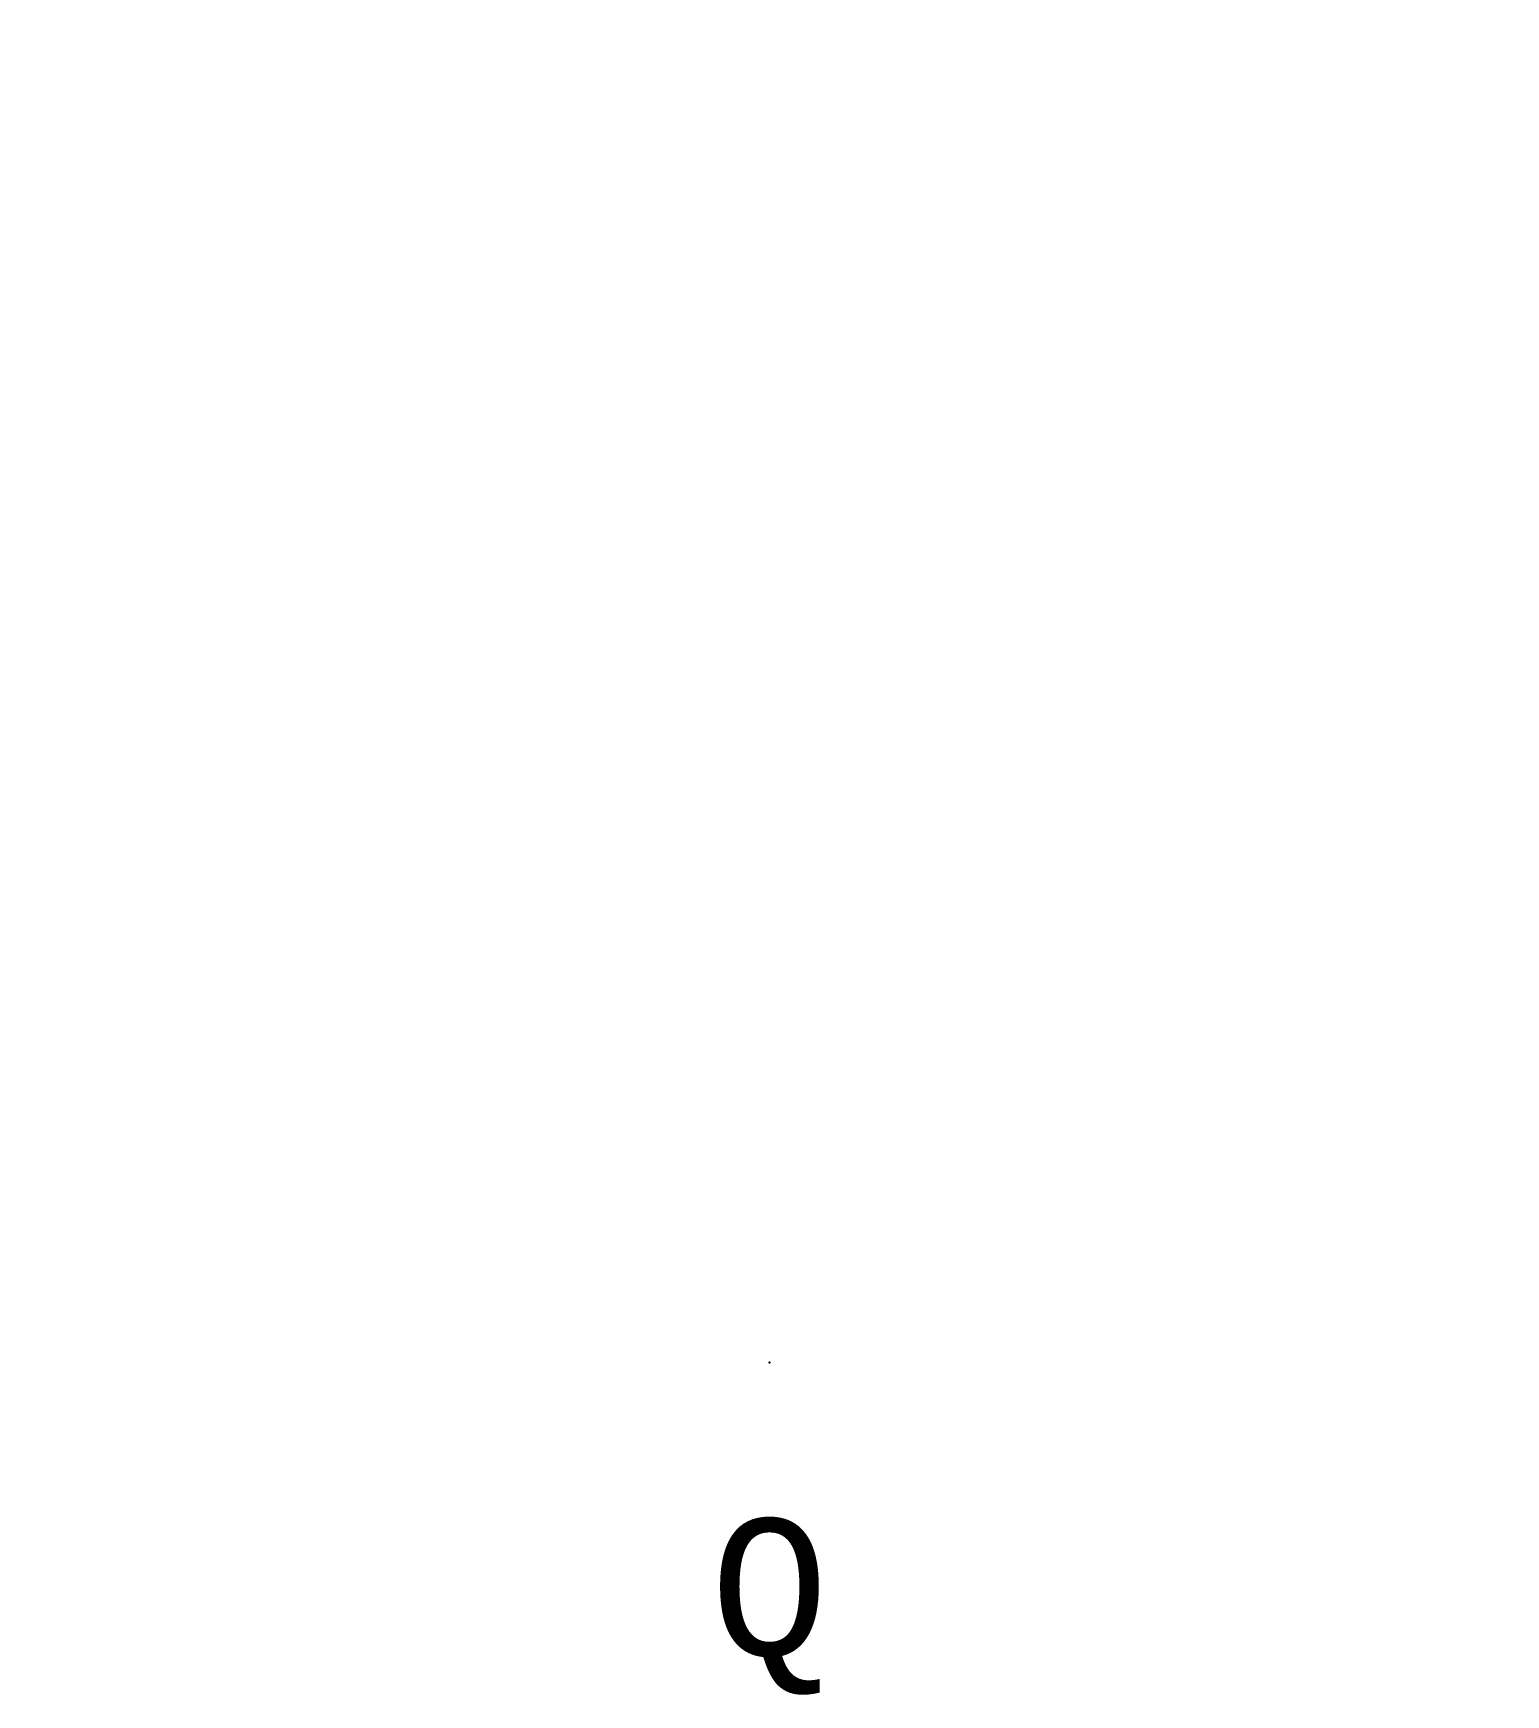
# Model space of a CAD drawing. Header units: inches. Extents: x -13.5 to 13.5, y -6.1 to 24.3.
import ezdxf
from ezdxf.enums import TextEntityAlignment as Align

# ---------------------------------------------------------------- set-up
doc = ezdxf.new("R2010")
doc.units = ezdxf.units.IN
doc.header["$MEASUREMENT"] = 0
doc.layers.add('A-FURN-P-SEAT', color=2, linetype='Continuous')
doc.layers.add('A-FURN-P-SEAT-T', color=2, linetype='Continuous')
doc.styles.add('MONOTXT', font='MONOTXT.SHX')

msp = doc.modelspace()

# ---------------------------------------------------------------- texts
at = {"layer": 'A-FURN-P-SEAT-T', "style": 'MONOTXT'}
msp.add_text('Q', height=2.5, dxfattribs=at).set_placement((0, -2.855, 0), align=Align.TOP_CENTER)

# ---------------------------------------------------------------- linework, layer by layer
at = {"layer": 'A-FURN-P-SEAT'}
for points in [[(-8.416, 24.192, 0, 0, 0), (-8.592, 24.14, 0.197, 0.197, 0)], [(-8.036, 24.192, 0, 0, 0), (-8.416, 24.192, 0.197, 0.197, 0)], [(-8.036, 24.192, 0, 0, 0), (-8.036, 24.02, 0.197, 0.197, 0)], [(-8.036, 24.02, 0, 0, 0), (-8.036, 24.192, 0.197, 0.197, 0)], [(-7.977, 24.192, 0, 0, 0), (-7.977, 24.104, 0.197, 0.197, 0)], [(-7.977, 24.02, 0, 0, 0), (-7.977, 24.192, 0.197, 0.197, 0)], [(-7.977, 24.192, 0, 0, 0), (-7.249, 24.192, 0.197, 0.197, 0)], [(-7.249, 24.192, 0, 0, 0), (-7.249, 24.104, 0.197, 0.197, 0)], [(-7.249, 24.192, 0, 0, 0), (-7.249, 24.02, 0.197, 0.197, 0)], [(-7.19, 24.192, 0, 0, 0), (-7.19, 24.02, 0.197, 0.197, 0)], [(-7.19, 24.02, 0, 0, 0), (-7.19, 24.192, 0.197, 0.197, 0)], [(-7.19, 24.192, 0, 0, 0), (-6.81, 24.192, 0.197, 0.197, 0)], [(-6.81, 24.192, 0, 0, 0), (-6.634, 24.14, 0.197, 0.197, 0)], [(6.81, 24.192, 0, 0, 0), (6.634, 24.14, 0.197, 0.197, 0)], [(7.19, 24.192, 0, 0, 0), (6.81, 24.192, 0.197, 0.197, 0)], [(7.19, 24.192, 0, 0, 0), (7.19, 24.021, 0.197, 0.197, 0)], [(7.19, 24.021, 0, 0, 0), (7.19, 24.192, 0.197, 0.197, 0)], [(7.249, 24.021, 0, 0, 0), (7.249, 24.192, 0.197, 0.197, 0)], [(7.249, 24.192, 0, 0, 0), (7.249, 24.105, 0.197, 0.197, 0)], [(7.249, 24.192, 0, 0, 0), (7.977, 24.192, 0.197, 0.197, 0)], [(7.977, 24.192, 0, 0, 0), (7.977, 24.021, 0.197, 0.197, 0)], [(7.977, 24.192, 0, 0, 0), (7.977, 24.105, 0.197, 0.197, 0)], [(8.036, 24.021, 0, 0, 0), (8.036, 24.192, 0.197, 0.197, 0)], [(8.036, 24.192, 0, 0, 0), (8.416, 24.192, 0.197, 0.197, 0)], [(8.036, 24.192, 0, 0, 0), (8.036, 24.021, 0.197, 0.197, 0)], [(8.416, 24.192, 0, 0, 0), (8.592, 24.14, 0.197, 0.197, 0)], [(-8.651, 23.983, 0, 0, 0), (-8.592, 24.14, 0.197, 0.197, 0)], [(-8.651, 23.84, 0, 0, 0), (-8.651, 23.983, 0.197, 0.197, 0)], [(-8.651, 23.983, 0, 0, 0), (-8.651, 23.84, 0.197, 0.197, 0)], [(-8.036, 23.882, 0, 0, 0), (-8.036, 24.032, 0.197, 0.197, 0)], [(-8.036, 24.032, 0, 0, 0), (-8.036, 23.882, 0.197, 0.197, 0)], [(-8.036, 24.02, 0, 0, 0), (-8.036, 23.552, 0.197, 0.197, 0)], [(-8.036, 23.552, 0, 0, 0), (-8.036, 24.02, 0.197, 0.197, 0)], [(-7.977, 24.104, 0, 0, 0), (-7.977, 23.945, 0.197, 0.197, 0)], [(-7.977, 24.032, 0, 0, 0), (-7.977, 23.882, 0.197, 0.197, 0)], [(-7.977, 24.032, 0, 0, 0), (-7.977, 23.945, 0.197, 0.197, 0)], [(-7.977, 23.552, 0, 0, 0), (-7.977, 24.02, 0.197, 0.197, 0)], [(-7.249, 23.945, 0, 0, 0), (-7.249, 24.104, 0.197, 0.197, 0)], [(-7.249, 24.032, 0, 0, 0), (-7.249, 23.882, 0.197, 0.197, 0)], [(-7.249, 24.032, 0, 0, 0), (-7.249, 23.945, 0.197, 0.197, 0)], [(-7.249, 24.02, 0, 0, 0), (-7.249, 23.552, 0.197, 0.197, 0)], [(-7.19, 23.882, 0, 0, 0), (-7.19, 24.032, 0.197, 0.197, 0)], [(-7.19, 24.032, 0, 0, 0), (-7.19, 23.882, 0.197, 0.197, 0)], [(-7.19, 24.02, 0, 0, 0), (-7.19, 23.552, 0.197, 0.197, 0)], [(-7.19, 23.552, 0, 0, 0), (-7.19, 24.02, 0.197, 0.197, 0)], [(-6.575, 23.983, 0, 0, 0), (-6.634, 24.14, 0.197, 0.197, 0)], [(-6.575, 23.84, 0, 0, 0), (-6.575, 23.983, 0.197, 0.197, 0)], [(-6.575, 23.983, 0, 0, 0), (-6.575, 23.84, 0.197, 0.197, 0)], [(6.575, 23.984, 0, 0, 0), (6.634, 24.14, 0.197, 0.197, 0)], [(6.575, 23.84, 0, 0, 0), (6.575, 23.984, 0.197, 0.197, 0)], [(6.575, 23.984, 0, 0, 0), (6.575, 23.84, 0.197, 0.197, 0)], [(7.19, 23.883, 0, 0, 0), (7.19, 24.033, 0.197, 0.197, 0)], [(7.19, 24.033, 0, 0, 0), (7.19, 23.883, 0.197, 0.197, 0)], [(7.19, 23.552, 0, 0, 0), (7.19, 24.021, 0.197, 0.197, 0)], [(7.19, 24.021, 0, 0, 0), (7.19, 23.552, 0.197, 0.197, 0)], [(7.249, 24.105, 0, 0, 0), (7.249, 24.021, 0.197, 0.197, 0)], [(7.249, 24.033, 0, 0, 0), (7.249, 24.021, 0.197, 0.197, 0)], [(7.249, 24.033, 0, 0, 0), (7.249, 24.021, 0.197, 0.197, 0)], [(7.249, 24.021, 0, 0, 0), (7.249, 23.945, 0.197, 0.197, 0)], [(7.249, 23.552, 0, 0, 0), (7.249, 24.021, 0.197, 0.197, 0)], [(7.249, 24.021, 0, 0, 0), (7.249, 23.883, 0.197, 0.197, 0)], [(7.249, 24.021, 0, 0, 0), (7.249, 23.945, 0.197, 0.197, 0)], [(7.977, 23.945, 0, 0, 0), (7.977, 24.105, 0.197, 0.197, 0)], [(7.977, 24.033, 0, 0, 0), (7.977, 23.883, 0.197, 0.197, 0)], [(7.977, 24.033, 0, 0, 0), (7.977, 23.945, 0.197, 0.197, 0)], [(7.977, 24.021, 0, 0, 0), (7.977, 23.552, 0.197, 0.197, 0)], [(8.036, 23.883, 0, 0, 0), (8.036, 24.033, 0.197, 0.197, 0)], [(8.036, 24.033, 0, 0, 0), (8.036, 23.883, 0.197, 0.197, 0)], [(8.036, 23.552, 0, 0, 0), (8.036, 24.021, 0.197, 0.197, 0)], [(8.036, 24.021, 0, 0, 0), (8.036, 23.552, 0.197, 0.197, 0)], [(8.651, 23.984, 0, 0, 0), (8.592, 24.14, 0.197, 0.197, 0)], [(8.651, 23.84, 0, 0, 0), (8.651, 23.984, 0.197, 0.197, 0)], [(8.651, 23.984, 0, 0, 0), (8.651, 23.84, 0.197, 0.197, 0)], [(-8.651, 23.448, 0, 0, 0), (-8.651, 23.84, 0.197, 0.197, 0)], [(-8.651, 23.84, 0, 0, 0), (-8.651, 23.448, 0.197, 0.197, 0)], [(-8.036, 23.472, 0, 0, 0), (-8.036, 23.882, 0.197, 0.197, 0)], [(-8.036, 23.882, 0, 0, 0), (-8.036, 23.472, 0.197, 0.197, 0)], [(-7.977, 23.882, 0, 0, 0), (-7.977, 23.472, 0.197, 0.197, 0)], [(-7.249, 23.882, 0, 0, 0), (-7.249, 23.472, 0.197, 0.197, 0)], [(-7.19, 23.472, 0, 0, 0), (-7.19, 23.882, 0.197, 0.197, 0)], [(-7.19, 23.882, 0, 0, 0), (-7.19, 23.472, 0.197, 0.197, 0)], [(-6.575, 23.448, 0, 0, 0), (-6.575, 23.84, 0.197, 0.197, 0)], [(-6.575, 23.84, 0, 0, 0), (-6.575, 23.448, 0.197, 0.197, 0)], [(6.575, 23.448, 0, 0, 0), (6.575, 23.84, 0.197, 0.197, 0)], [(6.575, 23.84, 0, 0, 0), (6.575, 23.448, 0.197, 0.197, 0)], [(7.19, 23.473, 0, 0, 0), (7.19, 23.883, 0.197, 0.197, 0)], [(7.19, 23.883, 0, 0, 0), (7.19, 23.473, 0.197, 0.197, 0)], [(7.977, 23.883, 0, 0, 0), (7.977, 23.473, 0.197, 0.197, 0)], [(8.036, 23.473, 0, 0, 0), (8.036, 23.883, 0.197, 0.197, 0)], [(8.036, 23.883, 0, 0, 0), (8.036, 23.473, 0.197, 0.197, 0)], [(8.651, 23.448, 0, 0, 0), (8.651, 23.84, 0.197, 0.197, 0)], [(8.651, 23.84, 0, 0, 0), (8.651, 23.448, 0.197, 0.197, 0)], [(-8.651, 22.912, 0, 0, 0), (-8.651, 23.448, 0.197, 0.197, 0)], [(-8.651, 23.448, 0, 0, 0), (-8.651, 22.912, 0.197, 0.197, 0)], [(-8.036, 23.552, 0, 0, 0), (-8.036, 22.912, 0.197, 0.197, 0)], [(-8.036, 23.552, 0, 0, 0), (-8.036, 22.912, 0.197, 0.197, 0)], [(-8.036, 22.912, 0, 0, 0), (-8.036, 23.472, 0.197, 0.197, 0)], [(-8.036, 23.472, 0, 0, 0), (-8.036, 22.912, 0.197, 0.197, 0)], [(-7.977, 22.912, 0, 0, 0), (-7.977, 23.552, 0.197, 0.197, 0)], [(-7.977, 23.472, 0, 0, 0), (-7.977, 22.912, 0.197, 0.197, 0)], [(-7.249, 23.552, 0, 0, 0), (-7.249, 22.912, 0.197, 0.197, 0)], [(-7.249, 23.472, 0, 0, 0), (-7.249, 22.912, 0.197, 0.197, 0)], [(-7.19, 23.552, 0, 0, 0), (-7.19, 22.912, 0.197, 0.197, 0)], [(-7.19, 22.912, 0, 0, 0), (-7.19, 23.552, 0.197, 0.197, 0)], [(-7.19, 22.912, 0, 0, 0), (-7.19, 23.472, 0.197, 0.197, 0)], [(-7.19, 23.472, 0, 0, 0), (-7.19, 22.912, 0.197, 0.197, 0)], [(-6.575, 22.912, 0, 0, 0), (-6.575, 23.448, 0.197, 0.197, 0)], [(-6.575, 23.448, 0, 0, 0), (-6.575, 22.912, 0.197, 0.197, 0)], [(6.575, 22.913, 0, 0, 0), (6.575, 23.448, 0.197, 0.197, 0)], [(6.575, 23.448, 0, 0, 0), (6.575, 22.913, 0.197, 0.197, 0)], [(7.19, 23.552, 0, 0, 0), (7.19, 22.913, 0.197, 0.197, 0)], [(7.19, 23.552, 0, 0, 0), (7.19, 22.913, 0.197, 0.197, 0)], [(7.19, 22.913, 0, 0, 0), (7.19, 23.473, 0.197, 0.197, 0)], [(7.19, 23.473, 0, 0, 0), (7.19, 22.913, 0.197, 0.197, 0)], [(7.249, 22.913, 0, 0, 0), (7.249, 23.552, 0.197, 0.197, 0)], [(7.249, 23.473, 0, 0, 0), (7.249, 22.913, 0.197, 0.197, 0)], [(7.977, 23.552, 0, 0, 0), (7.977, 22.913, 0.197, 0.197, 0)], [(7.977, 23.473, 0, 0, 0), (7.977, 22.913, 0.197, 0.197, 0)], [(8.036, 22.913, 0, 0, 0), (8.036, 23.552, 0.197, 0.197, 0)], [(8.036, 23.552, 0, 0, 0), (8.036, 22.913, 0.197, 0.197, 0)], [(8.036, 22.913, 0, 0, 0), (8.036, 23.473, 0.197, 0.197, 0)], [(8.036, 23.473, 0, 0, 0), (8.036, 22.913, 0.197, 0.197, 0)], [(8.651, 22.913, 0, 0, 0), (8.651, 23.448, 0.197, 0.197, 0)], [(8.651, 23.448, 0, 0, 0), (8.651, 22.913, 0.197, 0.197, 0)], [(-8.651, 22.912, 0, 0, 0), (-8.651, 22.377, 0.197, 0.197, 0)], [(-8.651, 22.912, 0, 0, 0), (-8.651, 22.377, 0.197, 0.197, 0)], [(-8.036, 22.912, 0, 0, 0), (-8.036, 22.352, 0.197, 0.197, 0)], [(-8.036, 22.912, 0, 0, 0), (-8.036, 22.352, 0.197, 0.197, 0)], [(-8.036, 22.912, 0, 0, 0), (-8.036, 22.293, 0.197, 0.197, 0)], [(-8.036, 22.912, 0, 0, 0), (-8.036, 22.293, 0.197, 0.197, 0)], [(-7.977, 22.435, 0, 0, 0), (-7.977, 22.912, 0.197, 0.197, 0)], [(-7.977, 22.912, 0, 0, 0), (-7.977, 22.435, 0.197, 0.197, 0)], [(-7.249, 22.912, 0, 0, 0), (-7.249, 22.434, 0.197, 0.197, 0)], [(-7.249, 22.912, 0, 0, 0), (-7.249, 22.434, 0.197, 0.197, 0)], [(-7.19, 22.912, 0, 0, 0), (-7.19, 22.352, 0.197, 0.197, 0)], [(-7.19, 22.912, 0, 0, 0), (-7.19, 22.346, 0.197, 0.197, 0)], [(-7.19, 22.912, 0, 0, 0), (-7.19, 22.352, 0.197, 0.197, 0)], [(-7.19, 22.912, 0, 0, 0), (-7.19, 22.346, 0.197, 0.197, 0)], [(-6.575, 22.912, 0, 0, 0), (-6.575, 22.377, 0.197, 0.197, 0)], [(-6.575, 22.912, 0, 0, 0), (-6.575, 22.377, 0.197, 0.197, 0)], [(6.575, 22.913, 0, 0, 0), (6.575, 22.377, 0.197, 0.197, 0)], [(6.575, 22.913, 0, 0, 0), (6.575, 22.377, 0.197, 0.197, 0)], [(7.19, 22.913, 0, 0, 0), (7.19, 22.353, 0.197, 0.197, 0)], [(7.19, 22.913, 0, 0, 0), (7.19, 22.346, 0.197, 0.197, 0)], [(7.19, 22.913, 0, 0, 0), (7.19, 22.353, 0.197, 0.197, 0)], [(7.19, 22.913, 0, 0, 0), (7.19, 22.346, 0.197, 0.197, 0)], [(7.249, 22.436, 0, 0, 0), (7.249, 22.913, 0.197, 0.197, 0)], [(7.249, 22.913, 0, 0, 0), (7.249, 22.436, 0.197, 0.197, 0)], [(7.977, 22.913, 0, 0, 0), (7.977, 22.434, 0.197, 0.197, 0)], [(7.977, 22.913, 0, 0, 0), (7.977, 22.434, 0.197, 0.197, 0)], [(8.036, 22.913, 0, 0, 0), (8.036, 22.292, 0.197, 0.197, 0)], [(8.036, 22.913, 0, 0, 0), (8.036, 22.353, 0.197, 0.197, 0)], [(8.036, 22.913, 0, 0, 0), (8.036, 22.292, 0.197, 0.197, 0)], [(8.036, 22.913, 0, 0, 0), (8.036, 22.353, 0.197, 0.197, 0)], [(8.651, 22.913, 0, 0, 0), (8.651, 22.377, 0.197, 0.197, 0)], [(8.651, 22.913, 0, 0, 0), (8.651, 22.377, 0.197, 0.197, 0)], [(-8.651, 22.377, 0, 0, 0), (-8.651, 21.985, 0.197, 0.197, 0)], [(-8.651, 21.985, 0, 0, 0), (-8.651, 22.377, 0.197, 0.197, 0)], [(-8.068, 22.217, 0, 0, 0), (-7.977, 22.435, 0.197, 0.197, 0)], [(-7.973, 22.445, 0, 0, 0), (-8.036, 22.293, 0.197, 0.197, 0)], [(-7.977, 22.36, 0, 0, 0), (-7.906, 22.473, 0.197, 0.197, 0)], [(-7.977, 22.435, 0, 0, 0), (-7.973, 22.445, 0.197, 0.197, 0)], [(-7.973, 22.445, 0, 0, 0), (-7.906, 22.473, 0.197, 0.197, 0)], [(-7.973, 22.445, 0, 0, 0), (-7.906, 22.473, 0.197, 0.197, 0)], [(-7.906, 22.473, 0, 0, 0), (-7.9, 22.482, 0.197, 0.197, 0)], [(-7.546, 22.572, 0, 0, 0), (-7.9, 22.482, 0.197, 0.197, 0)], [(-7.857, 22.493, 0, 0, 0), (-7.613, 22.594, 0.197, 0.197, 0)], [(-7.857, 22.493, 0, 0, 0), (-7.774, 22.527, 0.197, 0.197, 0)], [(-7.648, 22.58, 0, 0, 0), (-7.614, 22.594, 0.197, 0.197, 0)], [(-7.614, 22.594, 0, 0, 0), (-7.613, 22.594, 0.197, 0.197, 0)], [(-7.555, 22.57, 0, 0, 0), (-7.613, 22.594, 0.197, 0.197, 0)], [(-7.555, 22.57, 0, 0, 0), (-7.613, 22.594, 0.197, 0.197, 0)], [(-7.613, 22.594, 0, 0, 0), (-7.555, 22.57, 0.197, 0.197, 0)], [(-7.249, 22.406, 0, 0, 0), (-7.546, 22.572, 0.197, 0.197, 0)], [(-7.452, 22.527, 0, 0, 0), (-7.505, 22.549, 0.197, 0.197, 0)], [(-7.452, 22.527, 0, 0, 0), (-7.505, 22.549, 0.197, 0.197, 0)], [(-7.505, 22.549, 0, 0, 0), (-7.253, 22.445, 0.197, 0.197, 0)], [(-7.253, 22.445, 0, 0, 0), (-7.452, 22.527, 0.197, 0.197, 0)], [(-7.253, 22.445, 0, 0, 0), (-7.234, 22.398, 0.197, 0.197, 0)], [(-7.249, 22.434, 0, 0, 0), (-7.253, 22.445, 0.197, 0.197, 0)], [(-7.249, 22.434, 0, 0, 0), (-7.253, 22.445, 0.197, 0.197, 0)], [(-7.234, 22.398, 0, 0, 0), (-7.249, 22.434, 0.197, 0.197, 0)], [(-7.234, 22.398, 0, 0, 0), (-7.249, 22.434, 0.197, 0.197, 0)], [(-7.234, 22.398, 0, 0, 0), (-7.249, 22.406, 0.197, 0.197, 0)], [(-7.23, 22.396, 0, 0, 0), (-7.234, 22.398, 0.197, 0.197, 0)], [(-7.06, 22.186, 0, 0, 0), (-7.23, 22.396, 0.197, 0.197, 0)], [(-6.575, 22.377, 0, 0, 0), (-6.575, 21.985, 0.197, 0.197, 0)], [(-6.575, 21.985, 0, 0, 0), (-6.575, 22.377, 0.197, 0.197, 0)], [(-4.61, 22.066, 0, 0, 0), (-2.977, 22.407, 0.197, 0.197, 0)], [(-2.977, 22.407, 0, 0, 0), (-1.304, 22.568, 0.197, 0.197, 0)], [(-2.956, 22.229, 0, 0, 0), (0, 22.437, 0.197, 0.197, 0)], [(-2.956, 22.242, 0, 0, 0), (-1.294, 22.403, 0.197, 0.197, 0)], [(-1.304, 22.568, 0, 0, 0), (-0.75, 22.568, 0.197, 0.197, 0)], [(-1.303, 22.545, 0, 0, 0), (0, 22.599, 0.197, 0.197, 0)], [(-1.294, 22.403, 0, 0, 0), (0, 22.456, 0.197, 0.197, 0)], [(1.303, 22.545, 0, 0, 0), (0, 22.599, 0.197, 0.197, 0)], [(1.294, 22.403, 0, 0, 0), (0, 22.456, 0.197, 0.197, 0)], [(2.956, 22.229, 0, 0, 0), (0, 22.437, 0.197, 0.197, 0)], [(1.304, 22.568, 0, 0, 0), (0.75, 22.568, 0.197, 0.197, 0)], [(2.956, 22.242, 0, 0, 0), (1.294, 22.403, 0.197, 0.197, 0)], [(2.977, 22.407, 0, 0, 0), (1.304, 22.568, 0.197, 0.197, 0)], [(4.61, 22.066, 0, 0, 0), (2.977, 22.407, 0.197, 0.197, 0)], [(6.575, 22.377, 0, 0, 0), (6.575, 21.985, 0.197, 0.197, 0)], [(6.575, 21.985, 0, 0, 0), (6.575, 22.377, 0.197, 0.197, 0)], [(7.06, 22.186, 0, 0, 0), (7.23, 22.396, 0.197, 0.197, 0)], [(7.23, 22.396, 0, 0, 0), (7.249, 22.406, 0.197, 0.197, 0)], [(7.253, 22.445, 0, 0, 0), (7.233, 22.397, 0.197, 0.197, 0)], [(7.233, 22.397, 0, 0, 0), (7.249, 22.436, 0.197, 0.197, 0)], [(7.249, 22.406, 0, 0, 0), (7.547, 22.572, 0.197, 0.197, 0)], [(7.249, 22.436, 0, 0, 0), (7.253, 22.445, 0.197, 0.197, 0)], [(7.253, 22.445, 0, 0, 0), (7.512, 22.553, 0.197, 0.197, 0)], [(7.253, 22.445, 0, 0, 0), (7.452, 22.528, 0.197, 0.197, 0)], [(7.452, 22.528, 0, 0, 0), (7.512, 22.553, 0.197, 0.197, 0)], [(7.547, 22.572, 0, 0, 0), (7.554, 22.57, 0.197, 0.197, 0)], [(7.554, 22.57, 0, 0, 0), (7.613, 22.594, 0.197, 0.197, 0)], [(7.554, 22.57, 0, 0, 0), (7.612, 22.594, 0.197, 0.197, 0)], [(7.554, 22.57, 0, 0, 0), (7.858, 22.493, 0.197, 0.197, 0)], [(7.612, 22.594, 0, 0, 0), (7.613, 22.594, 0.197, 0.197, 0)], [(7.774, 22.528, 0, 0, 0), (7.613, 22.594, 0.197, 0.197, 0)], [(7.774, 22.528, 0, 0, 0), (7.613, 22.594, 0.197, 0.197, 0)], [(7.613, 22.594, 0, 0, 0), (7.858, 22.493, 0.197, 0.197, 0)], [(7.858, 22.493, 0, 0, 0), (7.774, 22.528, 0.197, 0.197, 0)], [(7.858, 22.493, 0, 0, 0), (7.901, 22.482, 0.197, 0.197, 0)], [(7.977, 22.361, 0, 0, 0), (7.901, 22.482, 0.197, 0.197, 0)], [(7.973, 22.445, 0, 0, 0), (7.907, 22.473, 0.197, 0.197, 0)], [(7.907, 22.473, 0, 0, 0), (7.973, 22.445, 0.197, 0.197, 0)], [(7.977, 22.434, 0, 0, 0), (7.973, 22.445, 0.197, 0.197, 0)], [(7.973, 22.445, 0, 0, 0), (8.036, 22.292, 0.197, 0.197, 0)], [(8.066, 22.221, 0, 0, 0), (7.977, 22.434, 0.197, 0.197, 0)], [(8.651, 21.985, 0, 0, 0), (8.651, 22.377, 0.197, 0.197, 0)], [(8.651, 22.377, 0, 0, 0), (8.651, 21.985, 0.197, 0.197, 0)], [(-8.092, 22.158, 0, 0, 0), (-8.122, 22.085, 0.197, 0.197, 0)], [(-8.122, 22.085, 0, 0, 0), (-8.092, 22.158, 0.197, 0.197, 0)], [(-8.122, 22.085, 0, 0, 0), (-8.038, 21.881, 0.197, 0.197, 0)], [(-8.038, 21.881, 0, 0, 0), (-8.122, 22.085, 0.197, 0.197, 0)], [(-8.095, 22.173, 0, 0, 0), (-7.977, 22.36, 0.197, 0.197, 0)], [(-8.092, 22.158, 0, 0, 0), (-8.095, 22.173, 0.197, 0.197, 0)], [(-8.036, 21.872, 0, 0, 0), (-8.092, 22.158, 0.197, 0.197, 0)], [(-8.036, 22.293, 0, 0, 0), (-8.068, 22.217, 0.197, 0.197, 0)], [(-8.036, 22.352, 0, 0, 0), (-8.036, 22.293, 0.197, 0.197, 0)], [(-8.036, 22.293, 0, 0, 0), (-8.036, 22.352, 0.197, 0.197, 0)], [(-7.19, 22.352, 0, 0, 0), (-7.19, 22.346, 0.197, 0.197, 0)], [(-7.19, 22.346, 0, 0, 0), (-7.19, 22.352, 0.197, 0.197, 0)], [(-7.006, 22.082, 0, 0, 0), (-7.06, 22.186, 0.197, 0.197, 0)], [(-7.006, 22.082, 0, 0, 0), (-6.946, 21.985, 0.197, 0.197, 0)], [(-4.573, 21.903, 0, 0, 0), (-2.956, 22.242, 0.197, 0.197, 0)], [(-2.956, 22.229, 0, 0, 0), (-4.573, 21.891, 0.197, 0.197, 0)], [(4.574, 21.903, 0, 0, 0), (2.956, 22.242, 0.197, 0.197, 0)], [(2.956, 22.229, 0, 0, 0), (4.574, 21.891, 0.197, 0.197, 0)], [(7.007, 22.082, 0, 0, 0), (6.947, 21.985, 0.197, 0.197, 0)], [(7.007, 22.082, 0, 0, 0), (7.06, 22.186, 0.197, 0.197, 0)], [(7.19, 22.353, 0, 0, 0), (7.19, 22.346, 0.197, 0.197, 0)], [(7.19, 22.346, 0, 0, 0), (7.19, 22.353, 0.197, 0.197, 0)], [(8.066, 22.221, 0, 0, 0), (7.977, 22.361, 0.197, 0.197, 0)], [(8.036, 22.292, 0, 0, 0), (8.036, 22.353, 0.197, 0.197, 0)], [(8.036, 22.353, 0, 0, 0), (8.036, 22.292, 0.197, 0.197, 0)], [(8.036, 22.292, 0, 0, 0), (8.066, 22.221, 0.197, 0.197, 0)], [(8.039, 21.887, 0, 0, 0), (8.092, 22.156, 0.197, 0.197, 0)], [(8.122, 22.085, 0, 0, 0), (8.039, 21.887, 0.197, 0.197, 0)], [(8.039, 21.887, 0, 0, 0), (8.122, 22.085, 0.197, 0.197, 0)], [(8.096, 22.173, 0, 0, 0), (8.066, 22.221, 0.197, 0.197, 0)], [(8.092, 22.156, 0, 0, 0), (8.096, 22.173, 0.197, 0.197, 0)], [(8.092, 22.156, 0, 0, 0), (8.122, 22.085, 0.197, 0.197, 0)], [(8.122, 22.085, 0, 0, 0), (8.092, 22.156, 0.197, 0.197, 0)], [(-8.651, 21.985, 0, 0, 0), (-8.651, 21.841, 0.197, 0.197, 0)], [(-8.651, 21.841, 0, 0, 0), (-8.651, 21.985, 0.197, 0.197, 0)], [(-8.651, 21.841, 0, 0, 0), (-8.592, 21.685, 0.197, 0.197, 0)], [(-8.025, 21.818, 0, 0, 0), (-8.036, 21.872, 0.197, 0.197, 0)], [(-8.036, 21.872, 0, 0, 0), (-8.036, 21.804, 0.197, 0.197, 0)], [(-8.036, 21.872, 0, 0, 0), (-8.036, 21.792, 0.197, 0.197, 0)], [(-8.036, 21.792, 0, 0, 0), (-8.036, 21.872, 0.197, 0.197, 0)], [(-8.036, 21.804, 0, 0, 0), (-8.036, 21.872, 0.197, 0.197, 0)], [(-8.036, 21.804, 0, 0, 0), (-8.036, 21.633, 0.197, 0.197, 0)], [(-8.036, 21.633, 0, 0, 0), (-8.036, 21.804, 0.197, 0.197, 0)], [(-7.878, 21.591, 0, 0, 0), (-8.025, 21.818, 0.197, 0.197, 0)], [(-6.852, 21.843, 0, 0, 0), (-6.946, 21.985, 0.197, 0.197, 0)], [(-6.711, 21.65, 0, 0, 0), (-6.852, 21.843, 0.197, 0.197, 0)], [(-6.575, 21.841, 0, 0, 0), (-6.634, 21.685, 0.197, 0.197, 0)], [(-6.575, 21.985, 0, 0, 0), (-6.575, 21.841, 0.197, 0.197, 0)], [(-6.575, 21.841, 0, 0, 0), (-6.575, 21.985, 0.197, 0.197, 0)], [(-5.41, 21.757, 0, 0, 0), (-4.61, 22.066, 0.197, 0.197, 0)], [(-5.362, 21.597, 0, 0, 0), (-4.573, 21.903, 0.197, 0.197, 0)], [(-4.573, 21.891, 0, 0, 0), (-5.353, 21.588, 0.197, 0.197, 0)], [(5.363, 21.597, 0, 0, 0), (4.574, 21.903, 0.197, 0.197, 0)], [(4.574, 21.891, 0, 0, 0), (5.354, 21.588, 0.197, 0.197, 0)], [(5.411, 21.757, 0, 0, 0), (4.61, 22.066, 0.197, 0.197, 0)], [(6.575, 21.985, 0, 0, 0), (6.575, 21.841, 0.197, 0.197, 0)], [(6.575, 21.841, 0, 0, 0), (6.575, 21.985, 0.197, 0.197, 0)], [(6.575, 21.841, 0, 0, 0), (6.634, 21.685, 0.197, 0.197, 0)], [(6.711, 21.65, 0, 0, 0), (6.852, 21.843, 0.197, 0.197, 0)], [(6.852, 21.843, 0, 0, 0), (6.947, 21.985, 0.197, 0.197, 0)], [(7.963, 21.722, 0, 0, 0), (8.026, 21.818, 0.197, 0.197, 0)], [(8.026, 21.818, 0, 0, 0), (8.036, 21.87, 0.197, 0.197, 0)], [(8.036, 21.87, 0, 0, 0), (8.039, 21.887, 0.197, 0.197, 0)], [(8.036, 21.805, 0, 0, 0), (8.036, 21.87, 0.197, 0.197, 0)], [(8.036, 21.793, 0, 0, 0), (8.036, 21.87, 0.197, 0.197, 0)], [(8.036, 21.87, 0, 0, 0), (8.036, 21.805, 0.197, 0.197, 0)], [(8.036, 21.87, 0, 0, 0), (8.036, 21.793, 0.197, 0.197, 0)], [(8.036, 21.633, 0, 0, 0), (8.036, 21.805, 0.197, 0.197, 0)], [(8.036, 21.805, 0, 0, 0), (8.036, 21.633, 0.197, 0.197, 0)], [(8.651, 21.841, 0, 0, 0), (8.592, 21.685, 0.197, 0.197, 0)], [(8.651, 21.841, 0, 0, 0), (8.651, 21.985, 0.197, 0.197, 0)], [(8.651, 21.985, 0, 0, 0), (8.651, 21.841, 0.197, 0.197, 0)], [(-8.416, 21.633, 0, 0, 0), (-8.592, 21.685, 0.197, 0.197, 0)], [(-8.036, 21.633, 0, 0, 0), (-8.416, 21.633, 0.197, 0.197, 0)], [(-7.987, 21.759, 0, 0, 0), (-7.977, 21.735, 0.197, 0.197, 0)], [(-7.973, 21.725, 0, 0, 0), (-7.987, 21.759, 0.197, 0.197, 0)], [(-7.977, 21.735, 0, 0, 0), (-7.973, 21.725, 0.197, 0.197, 0)], [(-7.977, 21.72, 0, 0, 0), (-7.977, 21.735, 0.197, 0.197, 0)], [(-7.977, 21.633, 0, 0, 0), (-7.977, 21.735, 0.197, 0.197, 0)], [(-7.977, 21.633, 0, 0, 0), (-7.977, 21.72, 0.197, 0.197, 0)], [(-7.977, 21.633, 0, 0, 0), (-7.905, 21.633, 0.197, 0.197, 0)], [(-7.962, 21.72, 0, 0, 0), (-7.973, 21.725, 0.197, 0.197, 0)], [(-7.962, 21.72, 0, 0, 0), (-7.973, 21.725, 0.197, 0.197, 0)], [(-7.962, 21.72, 0, 0, 0), (-7.973, 21.725, 0.197, 0.197, 0)], [(-7.796, 21.508, 0, 0, 0), (-7.878, 21.591, 0.197, 0.197, 0)], [(-7.796, 21.508, 0, 0, 0), (-7.722, 21.421, 0.197, 0.197, 0)], [(-6.718, 21.66, 0, 0, 0), (-6.634, 21.685, 0.197, 0.197, 0)], [(-6.334, 21.158, 0, 0, 0), (-6.711, 21.65, 0.197, 0.197, 0)], [(-6.328, 21.166, 0, 0, 0), (-5.954, 21.484, 0.197, 0.197, 0)], [(-5.954, 21.484, 0, 0, 0), (-5.41, 21.757, 0.197, 0.197, 0)], [(-5.903, 21.327, 0, 0, 0), (-5.362, 21.597, 0.197, 0.197, 0)], [(-5.353, 21.588, 0, 0, 0), (-5.903, 21.314, 0.197, 0.197, 0)], [(5.354, 21.588, 0, 0, 0), (5.903, 21.314, 0.197, 0.197, 0)], [(5.903, 21.327, 0, 0, 0), (5.363, 21.597, 0.197, 0.197, 0)], [(5.954, 21.484, 0, 0, 0), (5.411, 21.757, 0.197, 0.197, 0)], [(6.329, 21.166, 0, 0, 0), (5.954, 21.484, 0.197, 0.197, 0)], [(6.334, 21.158, 0, 0, 0), (6.711, 21.65, 0.197, 0.197, 0)], [(6.719, 21.66, 0, 0, 0), (6.634, 21.685, 0.197, 0.197, 0)], [(7.796, 21.508, 0, 0, 0), (7.723, 21.421, 0.197, 0.197, 0)], [(7.796, 21.508, 0, 0, 0), (7.879, 21.591, 0.197, 0.197, 0)], [(7.879, 21.591, 0, 0, 0), (7.963, 21.722, 0.197, 0.197, 0)], [(7.906, 21.633, 0, 0, 0), (7.977, 21.633, 0.197, 0.197, 0)], [(7.963, 21.722, 0, 0, 0), (7.973, 21.725, 0.197, 0.197, 0)], [(7.963, 21.722, 0, 0, 0), (7.973, 21.725, 0.197, 0.197, 0)], [(7.963, 21.722, 0, 0, 0), (7.973, 21.725, 0.197, 0.197, 0)], [(7.963, 21.722, 0, 0, 0), (7.973, 21.725, 0.197, 0.197, 0)], [(7.963, 21.722, 0, 0, 0), (7.973, 21.725, 0.197, 0.197, 0)], [(7.973, 21.725, 0, 0, 0), (7.985, 21.754, 0.197, 0.197, 0)], [(7.977, 21.736, 0, 0, 0), (7.973, 21.725, 0.197, 0.197, 0)], [(7.985, 21.754, 0, 0, 0), (7.977, 21.736, 0.197, 0.197, 0)], [(7.977, 21.736, 0, 0, 0), (7.977, 21.633, 0.197, 0.197, 0)], [(7.977, 21.736, 0, 0, 0), (7.977, 21.721, 0.197, 0.197, 0)], [(7.977, 21.633, 0, 0, 0), (7.977, 21.721, 0.197, 0.197, 0)], [(8.036, 21.633, 0, 0, 0), (8.416, 21.633, 0.197, 0.197, 0)], [(8.416, 21.633, 0, 0, 0), (8.592, 21.685, 0.197, 0.197, 0)], [(-7.616, 21.288, 0, 0, 0), (-7.722, 21.421, 0.197, 0.197, 0)], [(-7.476, 21.094, 0, 0, 0), (-7.616, 21.288, 0.197, 0.197, 0)], [(-6.527, 20.875, 0, 0, 0), (-6.328, 21.166, 0.197, 0.197, 0)], [(-6.275, 21.011, 0, 0, 0), (-5.903, 21.327, 0.197, 0.197, 0)], [(-5.903, 21.314, 0, 0, 0), (-6.275, 20.998, 0.197, 0.197, 0)], [(6.275, 21.011, 0, 0, 0), (5.903, 21.327, 0.197, 0.197, 0)], [(5.903, 21.314, 0, 0, 0), (6.275, 20.998, 0.197, 0.197, 0)], [(6.527, 20.875, 0, 0, 0), (6.329, 21.166, 0.197, 0.197, 0)], [(7.477, 21.094, 0, 0, 0), (7.617, 21.288, 0.197, 0.197, 0)], [(7.617, 21.288, 0, 0, 0), (7.723, 21.421, 0.197, 0.197, 0)], [(-6.818, 20.138, 0, 0, 0), (-7.476, 21.094, 0.197, 0.197, 0)], [(-6.527, 20.875, 0, 0, 0), (-6.544, 20.841, 0.197, 0.197, 0)], [(-6.471, 20.721, 0, 0, 0), (-6.275, 21.011, 0.197, 0.197, 0)], [(-6.275, 20.998, 0, 0, 0), (-6.471, 20.708, 0.197, 0.197, 0)], [(6.472, 20.721, 0, 0, 0), (6.275, 21.011, 0.197, 0.197, 0)], [(6.275, 20.998, 0, 0, 0), (6.472, 20.708, 0.197, 0.197, 0)], [(6.527, 20.875, 0, 0, 0), (6.545, 20.841, 0.197, 0.197, 0)], [(6.819, 20.138, 0, 0, 0), (7.477, 21.094, 0.197, 0.197, 0)], [(-7.18, 19.208, 0, 0, 0), (-6.544, 20.841, 0.197, 0.197, 0)], [(-6.569, 20.473, 0, 0, 0), (-6.471, 20.708, 0.197, 0.197, 0)], [(-6.471, 20.721, 0, 0, 0), (-6.542, 20.537, 0.197, 0.197, 0)], [(6.472, 20.721, 0, 0, 0), (6.543, 20.537, 0.197, 0.197, 0)], [(6.569, 20.473, 0, 0, 0), (6.472, 20.708, 0.197, 0.197, 0)], [(6.545, 20.841, 0, 0, 0), (7.181, 19.208, 0.197, 0.197, 0)], [(-6.569, 20.473, 0, 0, 0), (-7.182, 18.814, 0.197, 0.197, 0)], [(-6.609, 20.365, 0, 0, 0), (-7.101, 19.094, 0.197, 0.197, 0)], [(6.569, 20.473, 0, 0, 0), (7.183, 18.814, 0.197, 0.197, 0)], [(6.609, 20.365, 0, 0, 0), (7.101, 19.094, 0.197, 0.197, 0)], [(-7.18, 19.208, 0, 0, 0), (-7.697, 17.514, 0.197, 0.197, 0)], [(-7.612, 17.372, 0, 0, 0), (-7.101, 19.094, 0.197, 0.197, 0)], [(7.612, 17.372, 0, 0, 0), (7.101, 19.094, 0.197, 0.197, 0)], [(7.697, 17.514, 0, 0, 0), (7.181, 19.208, 0.197, 0.197, 0)], [(-7.182, 18.814, 0, 0, 0), (-7.486, 17.783, 0.197, 0.197, 0)], [(7.183, 18.814, 0, 0, 0), (7.486, 17.783, 0.197, 0.197, 0)], [(-7.608, 18.139, 0, 0, 0), (-8.428, 18.017, 0.197, 0.197, 0)], [(-7.615, 18.138, 0, 0, 0), (-7.459, 18.294, 0.197, 0.197, 0)], [(-7.608, 18.139, 0, 0, 0), (-7.549, 18.137, 0.197, 0.197, 0)], [(-7.549, 18.137, 0, 0, 0), (-7.513, 18.118, 0.197, 0.197, 0)], [(7.459, 18.294, 0, 0, 0), (7.615, 18.138, 0.197, 0.197, 0)], [(7.55, 18.137, 0, 0, 0), (7.513, 18.118, 0.197, 0.197, 0)], [(7.608, 18.139, 0, 0, 0), (7.55, 18.137, 0.197, 0.197, 0)], [(7.608, 18.139, 0, 0, 0), (8.428, 18.017, 0.197, 0.197, 0)], [(-9.086, 17.562, 0, 0, 0), (-8.428, 18.017, 0.197, 0.197, 0)], [(-2.757, 17.574, 0, 0, 0), (0, 17.819, 0.197, 0.197, 0)], [(2.758, 17.574, 0, 0, 0), (0, 17.819, 0.197, 0.197, 0)], [(9.086, 17.562, 0, 0, 0), (8.428, 18.017, 0.197, 0.197, 0)], [(-9.086, 17.562, 0, 0, 0), (-9.519, 17.217, 0.197, 0.197, 0)], [(-9.042, 16.462, 0, 0, 0), (-8.524, 17.593, 0.197, 0.197, 0)], [(-7.733, 17.406, 0, 0, 0), (-7.697, 17.514, 0.197, 0.197, 0)], [(-7.486, 17.783, 0, 0, 0), (-7.625, 16.824, 0.197, 0.197, 0)], [(-7.576, 17.491, 0, 0, 0), (-7.521, 17.538, 0.197, 0.197, 0)], [(-7.57, 17.512, 0, 0, 0), (-7.519, 17.556, 0.197, 0.197, 0)], [(-2.757, 17.574, 0, 0, 0), (-5.112, 16.935, 0.197, 0.197, 0)], [(2.758, 17.574, 0, 0, 0), (5.113, 16.935, 0.197, 0.197, 0)], [(7.486, 17.783, 0, 0, 0), (7.626, 16.824, 0.197, 0.197, 0)], [(7.57, 17.512, 0, 0, 0), (7.519, 17.556, 0.197, 0.197, 0)], [(7.577, 17.491, 0, 0, 0), (7.522, 17.538, 0.197, 0.197, 0)], [(7.733, 17.406, 0, 0, 0), (7.697, 17.514, 0.197, 0.197, 0)], [(9.042, 16.462, 0, 0, 0), (8.525, 17.593, 0.197, 0.197, 0)], [(9.086, 17.562, 0, 0, 0), (9.52, 17.217, 0.197, 0.197, 0)], [(-9.959, 16.393, 0, 0, 0), (-9.519, 17.217, 0.197, 0.197, 0)], [(-7.812, 17.142, 0, 0, 0), (-7.761, 17.259, 0.197, 0.197, 0)], [(-7.793, 17.187, 0, 0, 0), (-7.757, 17.299, 0.197, 0.197, 0)], [(-7.757, 17.299, 0, 0, 0), (-7.733, 17.406, 0.197, 0.197, 0)], [(-7.651, 17.17, 0, 0, 0), (-7.637, 17.27, 0.197, 0.197, 0)], [(-7.637, 17.27, 0, 0, 0), (-7.612, 17.372, 0.197, 0.197, 0)], [(-7.622, 17.332, 0, 0, 0), (-7.541, 17.401, 0.197, 0.197, 0)], [(7.622, 17.332, 0, 0, 0), (7.542, 17.401, 0.197, 0.197, 0)], [(7.638, 17.27, 0, 0, 0), (7.612, 17.372, 0.197, 0.197, 0)], [(7.652, 17.17, 0, 0, 0), (7.638, 17.27, 0.197, 0.197, 0)], [(7.757, 17.299, 0, 0, 0), (7.733, 17.406, 0.197, 0.197, 0)], [(7.793, 17.187, 0, 0, 0), (7.757, 17.299, 0.197, 0.197, 0)], [(7.813, 17.142, 0, 0, 0), (7.761, 17.259, 0.197, 0.197, 0)], [(9.96, 16.393, 0, 0, 0), (9.52, 17.217, 0.197, 0.197, 0)], [(-7.748, 16.93, 0, 0, 0), (-7.812, 17.142, 0.197, 0.197, 0)], [(-7.748, 16.93, 0, 0, 0), (-7.666, 16.842, 0.197, 0.197, 0)], [(-7.69, 17.051, 0, 0, 0), (-7.651, 17.17, 0.197, 0.197, 0)], [(-7.625, 16.837, 0, 0, 0), (-7.69, 17.051, 0.197, 0.197, 0)], [(-7.601, 16.988, 0, 0, 0), (-7.671, 16.988, 0.197, 0.197, 0)], [(-7.602, 16.986, 0, 0, 0), (-7.671, 16.987, 0.197, 0.197, 0)], [(-7.659, 16.983, 0, 0, 0), (-7.669, 16.983, 0.197, 0.197, 0)], [(-7.625, 16.985, 0, 0, 0), (-7.659, 16.983, 0.197, 0.197, 0)], [(-7.608, 16.941, 0, 0, 0), (-7.655, 16.936, 0.197, 0.197, 0)], [(-7.625, 16.985, 0, 0, 0), (-7.602, 16.985, 0.197, 0.197, 0)], [(-5.112, 16.935, 0, 0, 0), (-6.406, 16.427, 0.197, 0.197, 0)], [(5.113, 16.935, 0, 0, 0), (6.407, 16.427, 0.197, 0.197, 0)], [(7.602, 16.988, 0, 0, 0), (7.672, 16.988, 0.197, 0.197, 0)], [(7.602, 16.986, 0, 0, 0), (7.671, 16.987, 0.197, 0.197, 0)], [(7.625, 16.985, 0, 0, 0), (7.602, 16.985, 0.197, 0.197, 0)], [(7.609, 16.941, 0, 0, 0), (7.655, 16.936, 0.197, 0.197, 0)], [(7.625, 16.837, 0, 0, 0), (7.691, 17.051, 0.197, 0.197, 0)], [(7.625, 16.985, 0, 0, 0), (7.659, 16.983, 0.197, 0.197, 0)], [(7.691, 17.051, 0, 0, 0), (7.652, 17.17, 0.197, 0.197, 0)], [(7.659, 16.983, 0, 0, 0), (7.67, 16.983, 0.197, 0.197, 0)], [(7.749, 16.93, 0, 0, 0), (7.667, 16.842, 0.197, 0.197, 0)], [(7.749, 16.93, 0, 0, 0), (7.813, 17.142, 0.197, 0.197, 0)], [(-7.666, 16.842, 0, 0, 0), (-7.625, 16.837, 0.197, 0.197, 0)], [(-7.522, 16.431, 0, 0, 0), (-7.625, 16.824, 0.197, 0.197, 0)], [(-7.623, 16.837, 0, 0, 0), (-7.625, 16.837, 0.197, 0.197, 0)], [(7.523, 16.431, 0, 0, 0), (7.626, 16.824, 0.197, 0.197, 0)], [(7.624, 16.837, 0, 0, 0), (7.625, 16.837, 0.197, 0.197, 0)], [(7.667, 16.842, 0, 0, 0), (7.625, 16.837, 0.197, 0.197, 0)], [(-10.008, 16.231, 0, 0, 0), (-9.959, 16.393, 0.197, 0.197, 0)], [(-9.414, 15.589, 0, 0, 0), (-9.042, 16.462, 0.197, 0.197, 0)], [(-7.051, 16.363, 0, 0, 0), (-7.522, 16.431, 0.197, 0.197, 0)], [(-7.416, 16.156, 0, 0, 0), (-7.228, 16.388, 0.197, 0.197, 0)], [(-7.315, 16.061, 0, 0, 0), (-7.061, 16.364, 0.197, 0.197, 0)], [(-7.052, 16.363, 0, 0, 0), (-7.315, 16.048, 0.197, 0.197, 0)], [(-6.406, 16.427, 0, 0, 0), (-7.051, 16.363, 0.197, 0.197, 0)], [(6.407, 16.427, 0, 0, 0), (7.052, 16.363, 0.197, 0.197, 0)], [(7.052, 16.363, 0, 0, 0), (7.523, 16.431, 0.197, 0.197, 0)], [(7.052, 16.363, 0, 0, 0), (7.315, 16.048, 0.197, 0.197, 0)], [(7.315, 16.061, 0, 0, 0), (7.062, 16.364, 0.197, 0.197, 0)], [(7.416, 16.156, 0, 0, 0), (7.228, 16.388, 0.197, 0.197, 0)], [(9.415, 15.589, 0, 0, 0), (9.042, 16.462, 0.197, 0.197, 0)], [(10.009, 16.231, 0, 0, 0), (9.96, 16.393, 0.197, 0.197, 0)], [(-12.233, 15.74, 0, 0, 0), (-11.736, 16.017, 0.197, 0.197, 0)], [(-11.736, 16.017, 0, 0, 0), (-10.239, 16.278, 0.197, 0.197, 0)], [(-10.239, 16.278, 0, 0, 0), (-9.839, 16.197, 0.197, 0.197, 0)], [(-9.839, 16.197, 0, 0, 0), (-9.657, 16.104, 0.197, 0.197, 0)], [(-9.534, 15.97, 0, 0, 0), (-9.657, 16.104, 0.197, 0.197, 0)], [(-8.526, 14.579, 0, 0, 0), (-7.419, 16.138, 0.197, 0.197, 0)], [(-8.42, 14.543, 0, 0, 0), (-7.315, 16.061, 0.197, 0.197, 0)], [(-7.315, 16.048, 0, 0, 0), (-8.42, 14.531, 0.197, 0.197, 0)], [(-8.212, 15.02, 0, 0, 0), (-7.416, 16.156, 0.197, 0.197, 0)], [(8.42, 14.543, 0, 0, 0), (7.315, 16.061, 0.197, 0.197, 0)], [(8.42, 14.531, 0, 0, 0), (7.315, 16.048, 0.197, 0.197, 0)], [(8.213, 15.02, 0, 0, 0), (7.416, 16.156, 0.197, 0.197, 0)], [(8.526, 14.579, 0, 0, 0), (7.419, 16.138, 0.197, 0.197, 0)], [(9.534, 15.97, 0, 0, 0), (9.657, 16.104, 0.197, 0.197, 0)], [(9.839, 16.197, 0, 0, 0), (9.657, 16.104, 0.197, 0.197, 0)], [(10.24, 16.278, 0, 0, 0), (9.839, 16.197, 0.197, 0.197, 0)], [(11.737, 16.017, 0, 0, 0), (10.24, 16.278, 0.197, 0.197, 0)], [(12.233, 15.74, 0, 0, 0), (11.737, 16.017, 0.197, 0.197, 0)], [(-12.537, 15.293, 0, 0, 0), (-12.233, 15.74, 0.197, 0.197, 0)], [(-9.534, 15.97, 0, 0, 0), (-9.314, 15.27, 0.197, 0.197, 0)], [(9.534, 15.97, 0, 0, 0), (9.315, 15.27, 0.197, 0.197, 0)], [(12.538, 15.293, 0, 0, 0), (12.233, 15.74, 0.197, 0.197, 0)], [(-9.391, 15.515, 0, 0, 0), (-8.766, 15.336, 0.197, 0.197, 0)], [(-9.32, 15.288, 0, 0, 0), (-9.235, 15.47, 0.197, 0.197, 0)], [(9.391, 15.515, 0, 0, 0), (8.767, 15.336, 0.197, 0.197, 0)], [(9.235, 15.47, 0, 0, 0), (9.32, 15.288, 0.197, 0.197, 0)], [(-12.716, 14.298, 0, 0, 0), (-12.537, 15.293, 0.197, 0.197, 0)], [(-9.314, 15.27, 0, 0, 0), (-9.307, 13.96, 0.197, 0.197, 0)], [(-8.766, 15.336, 0, 0, 0), (-8.19, 15.052, 0.197, 0.197, 0)], [(8.767, 15.336, 0, 0, 0), (8.191, 15.052, 0.197, 0.197, 0)], [(9.315, 15.27, 0, 0, 0), (9.307, 13.96, 0.197, 0.197, 0)], [(12.717, 14.298, 0, 0, 0), (12.538, 15.293, 0.197, 0.197, 0)], [(-9.341, 12.806, 0, 0, 0), (-8.42, 14.543, 0.197, 0.197, 0)], [(-8.42, 14.531, 0, 0, 0), (-9.341, 12.792, 0.197, 0.197, 0)], [(-9.334, 13.037, 0, 0, 0), (-8.526, 14.579, 0.197, 0.197, 0)], [(9.341, 12.806, 0, 0, 0), (8.42, 14.543, 0.197, 0.197, 0)], [(8.42, 14.531, 0, 0, 0), (9.341, 12.792, 0.197, 0.197, 0)], [(9.334, 13.037, 0, 0, 0), (8.526, 14.579, 0.197, 0.197, 0)], [(-12.689, 11.619, 0, 0, 0), (-12.716, 14.298, 0.197, 0.197, 0)], [(12.689, 11.619, 0, 0, 0), (12.717, 14.298, 0.197, 0.197, 0)], [(-9.373, 11.696, 0, 0, 0), (-9.307, 13.96, 0.197, 0.197, 0)], [(9.373, 11.696, 0, 0, 0), (9.307, 13.96, 0.197, 0.197, 0)], [(-12.414, 9.024, 0, 0, 0), (-12.689, 11.619, 0.197, 0.197, 0)], [(-9.373, 11.696, 0, 0, 0), (-9.677, 8.243, 0.197, 0.197, 0)], [(9.373, 11.696, 0, 0, 0), (9.678, 8.243, 0.197, 0.197, 0)], [(12.414, 9.024, 0, 0, 0), (12.689, 11.619, 0.197, 0.197, 0)], [(-13.355, 9.503, 0, 0, 0), (-13.297, 9.659, 0.197, 0.197, 0)], [(-13.121, 9.711, 0, 0, 0), (-13.297, 9.659, 0.197, 0.197, 0)], [(-12.741, 9.711, 0, 0, 0), (-13.121, 9.711, 0.197, 0.197, 0)], [(-12.741, 9.711, 0, 0, 0), (-12.741, 9.54, 0.197, 0.197, 0)], [(-12.741, 9.54, 0, 0, 0), (-12.741, 9.711, 0.197, 0.197, 0)], [(-12.682, 9.54, 0, 0, 0), (-12.682, 9.711, 0.197, 0.197, 0)], [(-12.682, 9.711, 0, 0, 0), (-12.486, 9.711, 0.197, 0.197, 0)], [(-12.682, 9.711, 0, 0, 0), (-12.682, 9.624, 0.197, 0.197, 0)], [(-12.682, 9.624, 0, 0, 0), (-12.682, 9.464, 0.197, 0.197, 0)], [(12.487, 9.711, 0, 0, 0), (12.682, 9.711, 0.197, 0.197, 0)], [(12.682, 9.711, 0, 0, 0), (12.682, 9.623, 0.197, 0.197, 0)], [(12.682, 9.711, 0, 0, 0), (12.682, 9.539, 0.197, 0.197, 0)], [(12.682, 9.464, 0, 0, 0), (12.682, 9.623, 0.197, 0.197, 0)], [(12.741, 9.711, 0, 0, 0), (13.121, 9.711, 0.197, 0.197, 0)], [(12.741, 9.711, 0, 0, 0), (12.741, 9.539, 0.197, 0.197, 0)], [(12.741, 9.539, 0, 0, 0), (12.741, 9.711, 0.197, 0.197, 0)], [(13.121, 9.711, 0, 0, 0), (13.297, 9.659, 0.197, 0.197, 0)], [(13.356, 9.502, 0, 0, 0), (13.297, 9.659, 0.197, 0.197, 0)], [(-13.355, 9.359, 0, 0, 0), (-13.355, 9.503, 0.197, 0.197, 0)], [(-13.355, 9.503, 0, 0, 0), (-13.355, 9.359, 0.197, 0.197, 0)], [(-13.355, 8.967, 0, 0, 0), (-13.355, 9.359, 0.197, 0.197, 0)], [(-13.355, 9.359, 0, 0, 0), (-13.355, 8.967, 0.197, 0.197, 0)], [(-12.741, 9.402, 0, 0, 0), (-12.741, 9.552, 0.197, 0.197, 0)], [(-12.741, 9.552, 0, 0, 0), (-12.741, 9.402, 0.197, 0.197, 0)], [(-12.741, 9.54, 0, 0, 0), (-12.741, 9.071, 0.197, 0.197, 0)], [(-12.741, 9.071, 0, 0, 0), (-12.741, 9.54, 0.197, 0.197, 0)], [(-12.741, 8.992, 0, 0, 0), (-12.741, 9.402, 0.197, 0.197, 0)], [(-12.741, 9.402, 0, 0, 0), (-12.741, 8.992, 0.197, 0.197, 0)], [(-12.682, 9.552, 0, 0, 0), (-12.682, 9.402, 0.197, 0.197, 0)], [(-12.682, 9.552, 0, 0, 0), (-12.682, 9.464, 0.197, 0.197, 0)], [(-12.682, 9.071, 0, 0, 0), (-12.682, 9.54, 0.197, 0.197, 0)], [(-12.682, 9.402, 0, 0, 0), (-12.682, 8.992, 0.197, 0.197, 0)], [(12.682, 9.551, 0, 0, 0), (12.682, 9.401, 0.197, 0.197, 0)], [(12.682, 9.551, 0, 0, 0), (12.682, 9.464, 0.197, 0.197, 0)], [(12.682, 9.539, 0, 0, 0), (12.682, 9.071, 0.197, 0.197, 0)], [(12.682, 9.401, 0, 0, 0), (12.682, 8.991, 0.197, 0.197, 0)], [(12.741, 9.401, 0, 0, 0), (12.741, 9.551, 0.197, 0.197, 0)], [(12.741, 9.551, 0, 0, 0), (12.741, 9.401, 0.197, 0.197, 0)], [(12.741, 9.539, 0, 0, 0), (12.741, 9.071, 0.197, 0.197, 0)], [(12.741, 9.071, 0, 0, 0), (12.741, 9.539, 0.197, 0.197, 0)], [(12.741, 8.991, 0, 0, 0), (12.741, 9.401, 0.197, 0.197, 0)], [(12.741, 9.401, 0, 0, 0), (12.741, 8.991, 0.197, 0.197, 0)], [(13.356, 9.359, 0, 0, 0), (13.356, 9.502, 0.197, 0.197, 0)], [(13.356, 9.502, 0, 0, 0), (13.356, 9.359, 0.197, 0.197, 0)], [(13.356, 8.967, 0, 0, 0), (13.356, 9.359, 0.197, 0.197, 0)], [(13.356, 9.359, 0, 0, 0), (13.356, 8.967, 0.197, 0.197, 0)], [(-12.741, 9.071, 0, 0, 0), (-12.741, 8.432, 0.197, 0.197, 0)], [(-12.741, 9.071, 0, 0, 0), (-12.741, 8.432, 0.197, 0.197, 0)], [(-12.682, 8.432, 0, 0, 0), (-12.682, 9.071, 0.197, 0.197, 0)], [(-12.308, 8.509, 0, 0, 0), (-12.414, 9.024, 0.197, 0.197, 0)], [(12.309, 8.509, 0, 0, 0), (12.414, 9.024, 0.197, 0.197, 0)], [(12.682, 9.071, 0, 0, 0), (12.682, 8.431, 0.197, 0.197, 0)], [(12.741, 9.071, 0, 0, 0), (12.741, 8.431, 0.197, 0.197, 0)], [(12.741, 8.431, 0, 0, 0), (12.741, 9.071, 0.197, 0.197, 0)], [(-13.355, 8.967, 0, 0, 0), (-13.355, 8.432, 0.197, 0.197, 0)], [(-13.355, 8.432, 0, 0, 0), (-13.355, 8.967, 0.197, 0.197, 0)], [(-12.741, 8.992, 0, 0, 0), (-12.741, 8.432, 0.197, 0.197, 0)], [(-12.741, 8.432, 0, 0, 0), (-12.741, 8.992, 0.197, 0.197, 0)], [(-12.682, 8.992, 0, 0, 0), (-12.682, 8.432, 0.197, 0.197, 0)], [(12.682, 8.991, 0, 0, 0), (12.682, 8.431, 0.197, 0.197, 0)], [(12.741, 8.431, 0, 0, 0), (12.741, 8.991, 0.197, 0.197, 0)], [(12.741, 8.991, 0, 0, 0), (12.741, 8.431, 0.197, 0.197, 0)], [(13.356, 8.431, 0, 0, 0), (13.356, 8.967, 0.197, 0.197, 0)], [(13.356, 8.967, 0, 0, 0), (13.356, 8.431, 0.197, 0.197, 0)], [(-13.355, 8.432, 0, 0, 0), (-13.355, 7.896, 0.197, 0.197, 0)], [(-13.355, 8.432, 0, 0, 0), (-13.355, 7.896, 0.197, 0.197, 0)], [(-12.741, 8.432, 0, 0, 0), (-12.741, 7.872, 0.197, 0.197, 0)], [(-12.741, 8.432, 0, 0, 0), (-12.741, 7.872, 0.197, 0.197, 0)], [(-12.741, 8.432, 0, 0, 0), (-12.741, 7.836, 0.197, 0.197, 0)], [(-12.741, 8.432, 0, 0, 0), (-12.741, 7.836, 0.197, 0.197, 0)], [(-12.682, 7.955, 0, 0, 0), (-12.682, 8.432, 0.197, 0.197, 0)], [(-12.682, 8.432, 0, 0, 0), (-12.682, 7.955, 0.197, 0.197, 0)], [(-12.308, 8.509, 0, 0, 0), (-12.211, 8.222, 0.197, 0.197, 0)], [(12.309, 8.509, 0, 0, 0), (12.211, 8.222, 0.197, 0.197, 0)], [(12.682, 8.431, 0, 0, 0), (12.682, 7.953, 0.197, 0.197, 0)], [(12.682, 8.431, 0, 0, 0), (12.682, 7.953, 0.197, 0.197, 0)], [(12.741, 8.431, 0, 0, 0), (12.741, 7.871, 0.197, 0.197, 0)], [(12.741, 8.431, 0, 0, 0), (12.741, 7.836, 0.197, 0.197, 0)], [(12.741, 8.431, 0, 0, 0), (12.741, 7.871, 0.197, 0.197, 0)], [(12.741, 8.431, 0, 0, 0), (12.741, 7.836, 0.197, 0.197, 0)], [(13.356, 8.431, 0, 0, 0), (13.356, 7.896, 0.197, 0.197, 0)], [(13.356, 8.431, 0, 0, 0), (13.356, 7.896, 0.197, 0.197, 0)], [(-12.241, 8.162, 0, 0, 0), (-12.494, 8.065, 0.197, 0.197, 0)], [(-12.168, 8.174, 0, 0, 0), (-12.241, 8.162, 0.197, 0.197, 0)], [(-12.05, 8.043, 0, 0, 0), (-12.211, 8.222, 0.197, 0.197, 0)], [(-9.677, 8.243, 0, 0, 0), (-9.828, 7.895, 0.197, 0.197, 0)], [(-9.668, 8.345, 0, 0, 0), (-9.606, 7.525, 0.197, 0.197, 0)], [(9.669, 8.344, 0, 0, 0), (9.606, 7.525, 0.197, 0.197, 0)], [(9.678, 8.243, 0, 0, 0), (9.829, 7.895, 0.197, 0.197, 0)], [(12.05, 8.043, 0, 0, 0), (12.211, 8.222, 0.197, 0.197, 0)], [(12.168, 8.174, 0, 0, 0), (12.242, 8.162, 0.197, 0.197, 0)], [(12.242, 8.162, 0, 0, 0), (12.494, 8.065, 0.197, 0.197, 0)], [(-13.355, 7.896, 0, 0, 0), (-13.355, 7.504, 0.197, 0.197, 0)], [(-13.355, 7.504, 0, 0, 0), (-13.355, 7.896, 0.197, 0.197, 0)], [(-12.759, 7.819, 0, 0, 0), (-12.763, 7.759, 0.197, 0.197, 0)], [(-12.741, 7.872, 0, 0, 0), (-12.741, 7.836, 0.197, 0.197, 0)], [(-12.741, 7.872, 0, 0, 0), (-12.741, 7.836, 0.197, 0.197, 0)], [(-12.741, 7.836, 0, 0, 0), (-12.741, 7.872, 0.197, 0.197, 0)], [(-12.725, 7.851, 0, 0, 0), (-12.741, 7.836, 0.197, 0.197, 0)], [(-12.542, 8.021, 0, 0, 0), (-12.725, 7.851, 0.197, 0.197, 0)], [(-12.678, 7.964, 0, 0, 0), (-12.725, 7.851, 0.197, 0.197, 0)], [(-12.725, 7.851, 0, 0, 0), (-12.682, 7.955, 0.197, 0.197, 0)], [(-12.682, 7.955, 0, 0, 0), (-12.678, 7.964, 0.197, 0.197, 0)], [(-12.678, 7.964, 0, 0, 0), (-12.542, 8.021, 0.197, 0.197, 0)], [(-12.678, 7.964, 0, 0, 0), (-12.542, 8.021, 0.197, 0.197, 0)], [(-12.678, 7.964, 0, 0, 0), (-12.542, 8.021, 0.197, 0.197, 0)], [(-12.678, 7.964, 0, 0, 0), (-12.542, 8.021, 0.197, 0.197, 0)], [(-12.494, 8.065, 0, 0, 0), (-12.542, 8.021, 0.197, 0.197, 0)], [(-11.462, 7.74, 0, 0, 0), (-12.05, 8.043, 0.197, 0.197, 0)], [(-9.828, 7.895, 0, 0, 0), (-9.958, 7.758, 0.197, 0.197, 0)], [(-9.738, 7.902, 0, 0, 0), (-9.854, 7.867, 0.197, 0.197, 0)], [(-9.709, 7.536, 0, 0, 0), (-9.751, 8.072, 0.197, 0.197, 0)], [(9.709, 7.536, 0, 0, 0), (9.752, 8.072, 0.197, 0.197, 0)], [(9.738, 7.902, 0, 0, 0), (9.855, 7.867, 0.197, 0.197, 0)], [(9.829, 7.895, 0, 0, 0), (9.958, 7.757, 0.197, 0.197, 0)], [(11.462, 7.74, 0, 0, 0), (12.05, 8.043, 0.197, 0.197, 0)], [(12.494, 8.065, 0, 0, 0), (12.544, 8.019, 0.197, 0.197, 0)], [(12.544, 8.019, 0, 0, 0), (12.741, 7.836, 0.197, 0.197, 0)], [(12.544, 8.019, 0, 0, 0), (12.678, 7.964, 0.197, 0.197, 0)], [(12.544, 8.019, 0, 0, 0), (12.678, 7.964, 0.197, 0.197, 0)], [(12.544, 8.019, 0, 0, 0), (12.678, 7.964, 0.197, 0.197, 0)], [(12.678, 7.964, 0, 0, 0), (12.544, 8.019, 0.197, 0.197, 0)], [(12.678, 7.964, 0, 0, 0), (12.724, 7.852, 0.197, 0.197, 0)], [(12.682, 7.953, 0, 0, 0), (12.678, 7.964, 0.197, 0.197, 0)], [(12.724, 7.852, 0, 0, 0), (12.682, 7.953, 0.197, 0.197, 0)], [(12.741, 7.871, 0, 0, 0), (12.741, 7.836, 0.197, 0.197, 0)], [(12.741, 7.836, 0, 0, 0), (12.741, 7.871, 0.197, 0.197, 0)], [(12.741, 7.836, 0, 0, 0), (12.76, 7.819, 0.197, 0.197, 0)], [(12.76, 7.819, 0, 0, 0), (12.783, 7.455, 0.197, 0.197, 0)], [(13.356, 7.896, 0, 0, 0), (13.356, 7.503, 0.197, 0.197, 0)], [(13.356, 7.503, 0, 0, 0), (13.356, 7.896, 0.197, 0.197, 0)], [(-13.355, 7.504, 0, 0, 0), (-13.355, 7.36, 0.197, 0.197, 0)], [(-13.355, 7.36, 0, 0, 0), (-13.355, 7.504, 0.197, 0.197, 0)], [(-12.827, 7.604, 0, 0, 0), (-12.763, 7.759, 0.197, 0.197, 0)], [(-12.827, 7.604, 0, 0, 0), (-12.78, 7.492, 0.197, 0.197, 0)], [(-12.78, 7.492, 0, 0, 0), (-12.827, 7.604, 0.197, 0.197, 0)], [(-12.763, 7.759, 0, 0, 0), (-12.783, 7.455, 0.197, 0.197, 0)], [(-10.519, 7.587, 0, 0, 0), (-11.462, 7.74, 0.197, 0.197, 0)], [(-10.701, 7.616, 0, 0, 0), (-11.332, 7.429, 0.197, 0.197, 0)], [(-10.127, 7.669, 0, 0, 0), (-10.519, 7.587, 0.197, 0.197, 0)], [(-10.127, 7.669, 0, 0, 0), (-9.958, 7.758, 0.197, 0.197, 0)], [(-9.709, 7.536, 0, 0, 0), (-9.175, 4.441, 0.197, 0.197, 0)], [(-9.606, 7.525, 0, 0, 0), (-9.093, 4.425, 0.197, 0.197, 0)], [(9.606, 7.525, 0, 0, 0), (9.093, 4.425, 0.197, 0.197, 0)], [(9.176, 4.441, 0, 0, 0), (9.709, 7.536, 0.197, 0.197, 0)], [(10.127, 7.669, 0, 0, 0), (9.958, 7.757, 0.197, 0.197, 0)], [(10.127, 7.669, 0, 0, 0), (10.52, 7.587, 0.197, 0.197, 0)], [(10.52, 7.587, 0, 0, 0), (11.462, 7.74, 0.197, 0.197, 0)], [(10.701, 7.616, 0, 0, 0), (11.332, 7.429, 0.197, 0.197, 0)], [(12.764, 7.756, 0, 0, 0), (12.827, 7.604, 0.197, 0.197, 0)], [(12.827, 7.604, 0, 0, 0), (12.764, 7.756, 0.197, 0.197, 0)], [(12.827, 7.604, 0, 0, 0), (12.781, 7.493, 0.197, 0.197, 0)], [(12.781, 7.493, 0, 0, 0), (12.827, 7.604, 0.197, 0.197, 0)], [(13.356, 7.503, 0, 0, 0), (13.356, 7.36, 0.197, 0.197, 0)], [(13.356, 7.36, 0, 0, 0), (13.356, 7.503, 0.197, 0.197, 0)], [(-13.355, 7.36, 0, 0, 0), (-13.297, 7.204, 0.197, 0.197, 0)], [(-13.121, 7.152, 0, 0, 0), (-13.297, 7.204, 0.197, 0.197, 0)], [(-12.741, 7.404, 0, 0, 0), (-12.783, 7.455, 0.197, 0.197, 0)], [(-12.747, 7.412, 0, 0, 0), (-12.682, 7.254, 0.197, 0.197, 0)], [(-12.741, 7.397, 0, 0, 0), (-12.747, 7.412, 0.197, 0.197, 0)], [(-12.572, 7.2, 0, 0, 0), (-12.741, 7.404, 0.197, 0.197, 0)], [(-12.741, 7.397, 0, 0, 0), (-12.741, 7.324, 0.197, 0.197, 0)], [(-12.741, 7.397, 0, 0, 0), (-12.741, 7.312, 0.197, 0.197, 0)], [(-12.741, 7.312, 0, 0, 0), (-12.741, 7.397, 0.197, 0.197, 0)], [(-12.678, 7.244, 0, 0, 0), (-12.741, 7.397, 0.197, 0.197, 0)], [(-12.741, 7.397, 0, 0, 0), (-12.741, 7.324, 0.197, 0.197, 0)], [(-12.741, 7.324, 0, 0, 0), (-12.741, 7.397, 0.197, 0.197, 0)], [(-12.741, 7.324, 0, 0, 0), (-12.741, 7.152, 0.197, 0.197, 0)], [(-12.741, 7.152, 0, 0, 0), (-12.741, 7.324, 0.197, 0.197, 0)], [(-12.682, 7.152, 0, 0, 0), (-12.682, 7.254, 0.197, 0.197, 0)], [(-12.682, 7.254, 0, 0, 0), (-12.678, 7.244, 0.197, 0.197, 0)], [(-12.682, 7.24, 0, 0, 0), (-12.682, 7.254, 0.197, 0.197, 0)], [(-12.682, 7.152, 0, 0, 0), (-12.682, 7.24, 0.197, 0.197, 0)], [(-12.572, 7.2, 0, 0, 0), (-12.678, 7.244, 0.197, 0.197, 0)], [(-12.607, 7.215, 0, 0, 0), (-12.572, 7.2, 0.197, 0.197, 0)], [(-12.549, 7.174, 0, 0, 0), (-12.572, 7.2, 0.197, 0.197, 0)], [(-11.954, 7.194, 0, 0, 0), (-12.19, 7.13, 0.197, 0.197, 0)], [(-11.929, 7.2, 0, 0, 0), (-11.954, 7.194, 0.197, 0.197, 0)], [(-11.954, 7.194, 0, 0, 0), (-11.954, 7.152, 0.197, 0.197, 0)], [(-11.954, 7.152, 0, 0, 0), (-11.954, 7.194, 0.197, 0.197, 0)], [(-11.824, 7.253, 0, 0, 0), (-11.929, 7.2, 0.197, 0.197, 0)], [(-11.895, 7.217, 0, 0, 0), (-11.895, 7.152, 0.197, 0.197, 0)], [(-11.895, 7.152, 0, 0, 0), (-11.895, 7.217, 0.197, 0.197, 0)], [(-11.824, 7.253, 0, 0, 0), (-11.719, 7.296, 0.197, 0.197, 0)], [(-11.559, 7.355, 0, 0, 0), (-11.719, 7.296, 0.197, 0.197, 0)], [(-11.339, 7.426, 0, 0, 0), (-11.559, 7.355, 0.197, 0.197, 0)], [(-11.515, 7.152, 0, 0, 0), (-11.339, 7.204, 0.197, 0.197, 0)], [(-11.332, 7.429, 0, 0, 0), (-11.339, 7.426, 0.197, 0.197, 0)], [(-11.28, 7.36, 0, 0, 0), (-11.339, 7.204, 0.197, 0.197, 0)], [(-11.28, 7.444, 0, 0, 0), (-11.28, 7.36, 0.197, 0.197, 0)], [(-11.28, 7.36, 0, 0, 0), (-11.28, 7.444, 0.197, 0.197, 0)], [(11.28, 7.444, 0, 0, 0), (11.28, 7.36, 0.197, 0.197, 0)], [(11.28, 7.36, 0, 0, 0), (11.28, 7.444, 0.197, 0.197, 0)], [(11.28, 7.36, 0, 0, 0), (11.339, 7.204, 0.197, 0.197, 0)], [(11.332, 7.429, 0, 0, 0), (11.34, 7.426, 0.197, 0.197, 0)], [(11.34, 7.426, 0, 0, 0), (11.56, 7.355, 0.197, 0.197, 0)], [(11.515, 7.152, 0, 0, 0), (11.339, 7.204, 0.197, 0.197, 0)], [(11.56, 7.355, 0, 0, 0), (11.719, 7.296, 0.197, 0.197, 0)], [(11.825, 7.253, 0, 0, 0), (11.719, 7.296, 0.197, 0.197, 0)], [(11.825, 7.253, 0, 0, 0), (11.929, 7.2, 0.197, 0.197, 0)], [(11.895, 7.218, 0, 0, 0), (11.895, 7.152, 0.197, 0.197, 0)], [(11.895, 7.152, 0, 0, 0), (11.895, 7.218, 0.197, 0.197, 0)], [(11.929, 7.2, 0, 0, 0), (11.954, 7.194, 0.197, 0.197, 0)], [(11.954, 7.194, 0, 0, 0), (12.19, 7.13, 0.197, 0.197, 0)], [(11.954, 7.152, 0, 0, 0), (11.954, 7.194, 0.197, 0.197, 0)], [(11.954, 7.152, 0, 0, 0), (11.954, 7.194, 0.197, 0.197, 0)], [(12.55, 7.174, 0, 0, 0), (12.572, 7.2, 0.197, 0.197, 0)], [(12.572, 7.2, 0, 0, 0), (12.741, 7.404, 0.197, 0.197, 0)], [(12.572, 7.2, 0, 0, 0), (12.678, 7.244, 0.197, 0.197, 0)], [(12.572, 7.2, 0, 0, 0), (12.678, 7.244, 0.197, 0.197, 0)], [(12.572, 7.2, 0, 0, 0), (12.607, 7.215, 0.197, 0.197, 0)], [(12.572, 7.2, 0, 0, 0), (12.607, 7.215, 0.197, 0.197, 0)], [(12.607, 7.215, 0, 0, 0), (12.678, 7.244, 0.197, 0.197, 0)], [(12.678, 7.244, 0, 0, 0), (12.741, 7.397, 0.197, 0.197, 0)], [(12.682, 7.255, 0, 0, 0), (12.678, 7.244, 0.197, 0.197, 0)], [(12.747, 7.41, 0, 0, 0), (12.682, 7.255, 0.197, 0.197, 0)], [(12.682, 7.255, 0, 0, 0), (12.682, 7.152, 0.197, 0.197, 0)], [(12.682, 7.255, 0, 0, 0), (12.682, 7.239, 0.197, 0.197, 0)], [(12.682, 7.152, 0, 0, 0), (12.682, 7.239, 0.197, 0.197, 0)], [(12.741, 7.404, 0, 0, 0), (12.747, 7.41, 0.197, 0.197, 0)], [(12.741, 7.397, 0, 0, 0), (12.747, 7.41, 0.197, 0.197, 0)], [(12.741, 7.397, 0, 0, 0), (12.741, 7.323, 0.197, 0.197, 0)], [(12.741, 7.397, 0, 0, 0), (12.741, 7.311, 0.197, 0.197, 0)], [(12.741, 7.311, 0, 0, 0), (12.741, 7.397, 0.197, 0.197, 0)], [(12.741, 7.323, 0, 0, 0), (12.741, 7.397, 0.197, 0.197, 0)], [(12.741, 7.323, 0, 0, 0), (12.741, 7.152, 0.197, 0.197, 0)], [(12.741, 7.152, 0, 0, 0), (12.741, 7.323, 0.197, 0.197, 0)], [(12.747, 7.41, 0, 0, 0), (12.783, 7.455, 0.197, 0.197, 0)], [(13.121, 7.152, 0, 0, 0), (13.297, 7.204, 0.197, 0.197, 0)], [(13.356, 7.36, 0, 0, 0), (13.297, 7.204, 0.197, 0.197, 0)], [(-12.741, 7.152, 0, 0, 0), (-13.121, 7.152, 0.197, 0.197, 0)], [(-12.682, 7.152, 0, 0, 0), (-12.455, 7.152, 0.197, 0.197, 0)], [(-12.489, 7.166, 0, 0, 0), (-12.549, 7.174, 0.197, 0.197, 0)], [(-12.224, 7.134, 0, 0, 0), (-12.489, 7.166, 0.197, 0.197, 0)], [(-12.318, 7.095, 0, 0, 0), (-12.489, 7.166, 0.197, 0.197, 0)], [(-12.489, 7.166, 0, 0, 0), (-12.455, 7.152, 0.197, 0.197, 0)], [(-12.318, 7.095, 0, 0, 0), (-12.224, 7.134, 0.197, 0.197, 0)], [(-12.318, 7.095, 0, 0, 0), (-12.224, 7.134, 0.197, 0.197, 0)], [(-12.318, 7.095, 0, 0, 0), (-12.224, 7.134, 0.197, 0.197, 0)], [(-12.19, 7.13, 0, 0, 0), (-12.224, 7.134, 0.197, 0.197, 0)], [(-12.108, 7.152, 0, 0, 0), (-11.954, 7.152, 0.197, 0.197, 0)], [(-11.895, 7.152, 0, 0, 0), (-11.515, 7.152, 0.197, 0.197, 0)], [(11.895, 7.152, 0, 0, 0), (11.515, 7.152, 0.197, 0.197, 0)], [(11.954, 7.152, 0, 0, 0), (12.11, 7.152, 0.197, 0.197, 0)], [(12.19, 7.13, 0, 0, 0), (12.223, 7.134, 0.197, 0.197, 0)], [(12.223, 7.134, 0, 0, 0), (12.55, 7.174, 0.197, 0.197, 0)], [(12.318, 7.095, 0, 0, 0), (12.223, 7.134, 0.197, 0.197, 0)], [(12.318, 7.095, 0, 0, 0), (12.49, 7.166, 0.197, 0.197, 0)], [(12.318, 7.095, 0, 0, 0), (12.49, 7.166, 0.197, 0.197, 0)], [(12.318, 7.095, 0, 0, 0), (12.455, 7.152, 0.197, 0.197, 0)], [(12.455, 7.152, 0, 0, 0), (12.49, 7.166, 0.197, 0.197, 0)], [(12.455, 7.152, 0, 0, 0), (12.49, 7.166, 0.197, 0.197, 0)], [(12.455, 7.152, 0, 0, 0), (12.682, 7.152, 0.197, 0.197, 0)], [(12.741, 7.152, 0, 0, 0), (13.121, 7.152, 0.197, 0.197, 0)], [(-8.913, 3.341, 0, 0, 0), (-9.175, 4.441, 0.197, 0.197, 0)], [(-8.77, 2.923, 0, 0, 0), (-9.093, 4.425, 0.197, 0.197, 0)], [(9.093, 4.425, 0, 0, 0), (8.771, 2.923, 0.197, 0.197, 0)], [(9.176, 4.441, 0, 0, 0), (8.913, 3.341, 0.197, 0.197, 0)], [(-8.607, 2.424, 0, 0, 0), (-8.913, 3.341, 0.197, 0.197, 0)], [(8.608, 2.424, 0, 0, 0), (8.913, 3.341, 0.197, 0.197, 0)], [(-8.25, 1.622, 0, 0, 0), (-8.77, 2.923, 0.197, 0.197, 0)], [(8.25, 1.622, 0, 0, 0), (8.771, 2.923, 0.197, 0.197, 0)], [(-8.474, 2.183, 0, 0, 0), (-8.607, 2.424, 0.197, 0.197, 0)], [(8.475, 2.183, 0, 0, 0), (8.608, 2.424, 0.197, 0.197, 0)], [(-7.145, 0.649, 0, 0, 0), (-8.25, 1.622, 0.197, 0.197, 0)], [(7.145, 0.649, 0, 0, 0), (8.25, 1.622, 0.197, 0.197, 0)], [(-6.188, 0.344, 0, 0, 0), (-7.145, 0.649, 0.197, 0.197, 0)], [(6.189, 0.344, 0, 0, 0), (7.145, 0.649, 0.197, 0.197, 0)], [(-4.418, 0.16, 0, 0, 0), (-6.188, 0.344, 0.197, 0.197, 0)], [(4.418, 0.16, 0, 0, 0), (6.189, 0.344, 0.197, 0.197, 0)], [(0, 0, 0, 0, 0), (-4.418, 0.16, 0.197, 0.197, 0)], [(-1.037, 0.017, 0, 0, 0), (-1.037, 0.038, 0.197, 0.197, 0)], [(-1.037, 0.038, 0, 0, 0), (-1.037, 0.017, 0.197, 0.197, 0)], [(-1.037, -0.518, 0, 0, 0), (-1.037, 0.017, 0.197, 0.197, 0)], [(-1.037, 0.017, 0, 0, 0), (-1.037, -0.518, 0.197, 0.197, 0)], [(-0.485, 0.018, 0, 0, 0), (-0.473, -0.461, 0.197, 0.197, 0)], [(4.418, 0.16, 0, 0, 0), (0, 0, 0.197, 0.197, 0)], [(0.485, 0.018, 0, 0, 0), (0.473, -0.461, 0.197, 0.197, 0)], [(1.038, 0.017, 0, 0, 0), (1.038, 0.038, 0.197, 0.197, 0)], [(1.038, 0.038, 0, 0, 0), (1.038, 0.017, 0.197, 0.197, 0)], [(1.038, -0.518, 0, 0, 0), (1.038, 0.017, 0.197, 0.197, 0)], [(1.038, 0.017, 0, 0, 0), (1.038, -0.518, 0.197, 0.197, 0)], [(-1.037, -0.518, 0, 0, 0), (-1.037, -1.054, 0.197, 0.197, 0)], [(-1.037, -0.518, 0, 0, 0), (-1.037, -1.054, 0.197, 0.197, 0)], [(-0.472, -0.7, 0, 0, 0), (-0.479, -0.87, 0.197, 0.197, 0)], [(-0.473, -0.461, 0, 0, 0), (-0.472, -0.7, 0.197, 0.197, 0)], [(0.473, -0.461, 0, 0, 0), (0.473, -0.7, 0.197, 0.197, 0)], [(0.473, -0.7, 0, 0, 0), (0.48, -0.87, 0.197, 0.197, 0)], [(1.038, -0.518, 0, 0, 0), (1.038, -1.054, 0.197, 0.197, 0)], [(1.038, -0.518, 0, 0, 0), (1.038, -1.054, 0.197, 0.197, 0)], [(-0.488, -0.984, 0, 0, 0), (-0.506, -1.099, 0.197, 0.197, 0)], [(-0.488, -0.984, 0, 0, 0), (-0.479, -0.87, 0.197, 0.197, 0)], [(0.488, -0.984, 0, 0, 0), (0.48, -0.87, 0.197, 0.197, 0)], [(0.488, -0.984, 0, 0, 0), (0.506, -1.099, 0.197, 0.197, 0)], [(-1.037, -1.054, 0, 0, 0), (-1.037, -1.446, 0.197, 0.197, 0)], [(-1.037, -1.446, 0, 0, 0), (-1.037, -1.054, 0.197, 0.197, 0)], [(-0.495, -1.311, 0, 0, 0), (-0.509, -1.346, 0.197, 0.197, 0)], [(-0.509, -1.346, 0, 0, 0), (-0.495, -1.311, 0.197, 0.197, 0)], [(-0.506, -1.099, 0, 0, 0), (-0.491, -1.369, 0.197, 0.197, 0)], [(0.495, -1.312, 0, 0, 0), (0.492, -1.369, 0.197, 0.197, 0)], [(0.506, -1.099, 0, 0, 0), (0.495, -1.312, 0.197, 0.197, 0)], [(0.495, -1.312, 0, 0, 0), (0.509, -1.346, 0.197, 0.197, 0)], [(0.509, -1.346, 0, 0, 0), (0.495, -1.312, 0.197, 0.197, 0)], [(1.038, -1.054, 0, 0, 0), (1.038, -1.446, 0.197, 0.197, 0)], [(1.038, -1.446, 0, 0, 0), (1.038, -1.054, 0.197, 0.197, 0)], [(-1.037, -1.446, 0, 0, 0), (-1.037, -1.59, 0.197, 0.197, 0)], [(-1.037, -1.59, 0, 0, 0), (-1.037, -1.446, 0.197, 0.197, 0)], [(-1.037, -1.59, 0, 0, 0), (-0.979, -1.746, 0.197, 0.197, 0)], [(-0.509, -1.346, 0, 0, 0), (-0.364, -1.696, 0.197, 0.197, 0)], [(-0.423, -1.554, 0, 0, 0), (-0.509, -1.346, 0.197, 0.197, 0)], [(-0.491, -1.369, 0, 0, 0), (-0.364, -1.644, 0.197, 0.197, 0)], [(-0.423, -1.554, 0, 0, 0), (-0.423, -1.627, 0.197, 0.197, 0)], [(-0.423, -1.554, 0, 0, 0), (-0.423, -1.639, 0.197, 0.197, 0)], [(-0.423, -1.639, 0, 0, 0), (-0.423, -1.554, 0.197, 0.197, 0)], [(-0.423, -1.627, 0, 0, 0), (-0.423, -1.554, 0.197, 0.197, 0)], [(-0.36, -1.706, 0, 0, 0), (-0.423, -1.554, 0.197, 0.197, 0)], [(0.36, -1.706, 0, 0, 0), (0.423, -1.552, 0.197, 0.197, 0)], [(0.509, -1.346, 0, 0, 0), (0.364, -1.695, 0.197, 0.197, 0)], [(0.492, -1.369, 0, 0, 0), (0.364, -1.644, 0.197, 0.197, 0)], [(0.423, -1.552, 0, 0, 0), (0.509, -1.346, 0.197, 0.197, 0)], [(0.423, -1.627, 0, 0, 0), (0.423, -1.552, 0.197, 0.197, 0)], [(0.423, -1.552, 0, 0, 0), (0.423, -1.627, 0.197, 0.197, 0)], [(0.423, -1.552, 0, 0, 0), (0.423, -1.639, 0.197, 0.197, 0)], [(0.423, -1.639, 0, 0, 0), (0.423, -1.552, 0.197, 0.197, 0)], [(1.038, -1.59, 0, 0, 0), (0.979, -1.746, 0.197, 0.197, 0)], [(1.038, -1.446, 0, 0, 0), (1.038, -1.59, 0.197, 0.197, 0)], [(1.038, -1.59, 0, 0, 0), (1.038, -1.446, 0.197, 0.197, 0)], [(-0.803, -1.798, 0, 0, 0), (-0.979, -1.746, 0.197, 0.197, 0)], [(-0.423, -1.798, 0, 0, 0), (-0.803, -1.798, 0.197, 0.197, 0)], [(-0.423, -1.627, 0, 0, 0), (-0.423, -1.798, 0.197, 0.197, 0)], [(-0.423, -1.798, 0, 0, 0), (-0.423, -1.627, 0.197, 0.197, 0)], [(-0.364, -1.644, 0, 0, 0), (-0.339, -1.698, 0.197, 0.197, 0)], [(-0.364, -1.696, 0, 0, 0), (-0.36, -1.706, 0.197, 0.197, 0)], [(-0.364, -1.71, 0, 0, 0), (-0.364, -1.696, 0.197, 0.197, 0)], [(-0.364, -1.798, 0, 0, 0), (-0.364, -1.696, 0.197, 0.197, 0)], [(-0.364, -1.798, 0, 0, 0), (-0.364, -1.71, 0.197, 0.197, 0)], [(-0.364, -1.798, 0, 0, 0), (-0.137, -1.798, 0.197, 0.197, 0)], [(0, -1.855, 0, 0, 0), (-0.36, -1.706, 0.197, 0.197, 0)], [(0, -1.855, 0, 0, 0), (-0.36, -1.706, 0.197, 0.197, 0)], [(-0.289, -1.735, 0, 0, 0), (-0.36, -1.706, 0.197, 0.197, 0)], [(-0.339, -1.698, 0, 0, 0), (0, -1.833, 0.197, 0.197, 0)], [(-0.24, -1.755, 0, 0, 0), (-0.137, -1.798, 0.197, 0.197, 0)], [(0, -1.855, 0, 0, 0), (-0.137, -1.798, 0.197, 0.197, 0)], [(0, -1.855, 0, 0, 0), (0.36, -1.706, 0.197, 0.197, 0)], [(0, -1.855, 0, 0, 0), (0.36, -1.706, 0.197, 0.197, 0)], [(0, -1.855, 0, 0, 0), (0.137, -1.798, 0.197, 0.197, 0)], [(0.34, -1.698, 0, 0, 0), (0, -1.833, 0.197, 0.197, 0)], [(0.137, -1.798, 0, 0, 0), (0.185, -1.778, 0.197, 0.197, 0)], [(0.137, -1.798, 0, 0, 0), (0.185, -1.778, 0.197, 0.197, 0)], [(0.137, -1.798, 0, 0, 0), (0.364, -1.798, 0.197, 0.197, 0)], [(0.289, -1.735, 0, 0, 0), (0.36, -1.706, 0.197, 0.197, 0)], [(0.364, -1.644, 0, 0, 0), (0.34, -1.698, 0.197, 0.197, 0)], [(0.364, -1.695, 0, 0, 0), (0.36, -1.706, 0.197, 0.197, 0)], [(0.364, -1.695, 0, 0, 0), (0.364, -1.798, 0.197, 0.197, 0)], [(0.364, -1.695, 0, 0, 0), (0.364, -1.71, 0.197, 0.197, 0)], [(0.364, -1.798, 0, 0, 0), (0.364, -1.71, 0.197, 0.197, 0)], [(0.423, -1.798, 0, 0, 0), (0.423, -1.627, 0.197, 0.197, 0)], [(0.423, -1.627, 0, 0, 0), (0.423, -1.798, 0.197, 0.197, 0)], [(0.423, -1.798, 0, 0, 0), (0.803, -1.798, 0.197, 0.197, 0)], [(0.803, -1.798, 0, 0, 0), (0.979, -1.746, 0.197, 0.197, 0)]]:
    msp.add_lwpolyline(points, format="xyseb", dxfattribs=at)
msp.add_point((0, 0), dxfattribs=at)

msp.set_redraw_order([(e.dxf.handle, doc.entitydb.next_handle()) for e in msp.query("TEXT MTEXT ATTDEF DIMENSION ARC_DIMENSION")])  # texts and dimensions are drawn at this point

doc.saveas('drawing.dxf')
